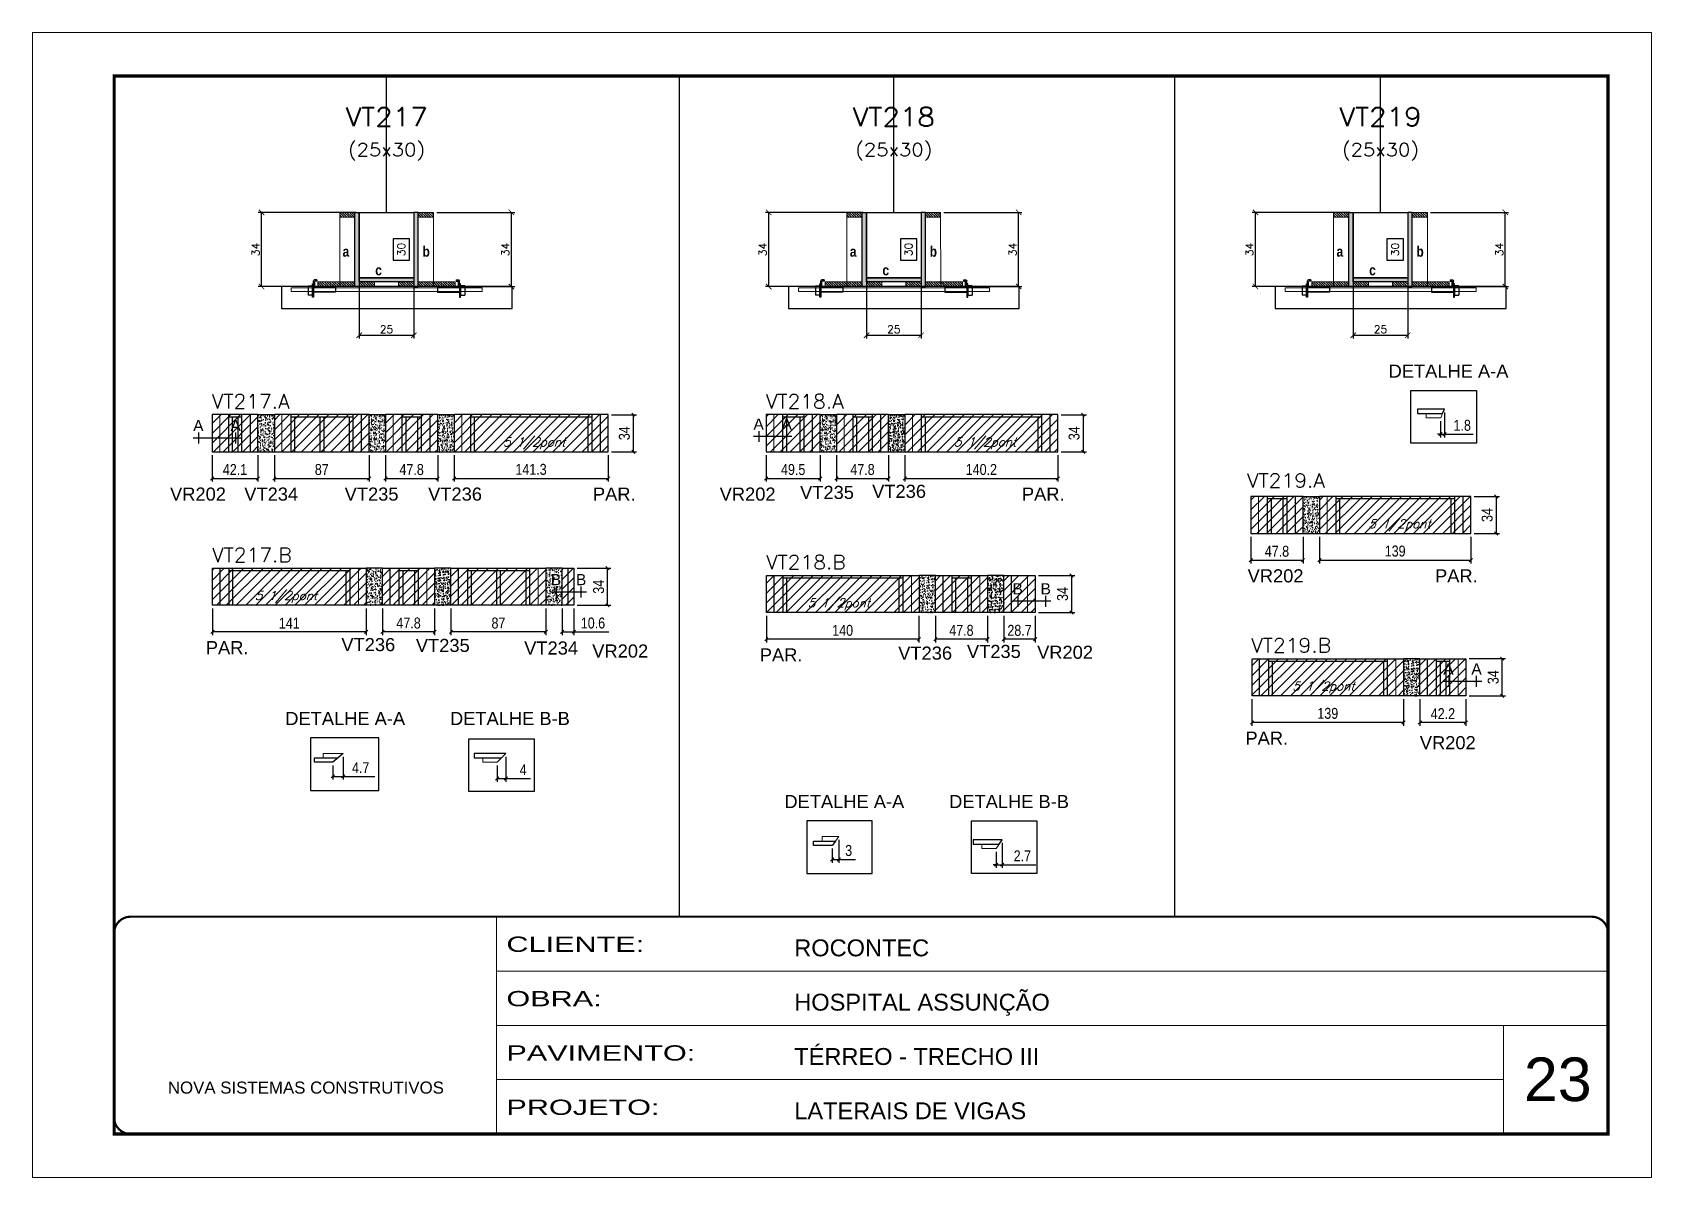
# Model space of a CAD drawing. Extents: x 137137 to 143418, y 10464 to 34486.
# Drawn here: x 140321 to 141806, y 27693 to 28743 of the extents above; entities that cross this region are included whole.
import ezdxf
from ezdxf.enums import TextEntityAlignment as Align

# ---------------------------------------------------------------- set-up
doc = ezdxf.new("R2010")
doc.units = 0
for name, pattern in [('CONTINUO', [0]), ('DASHED', [0.75, 0.5, -0.25]), ('HIDDEN', [0.375, 0.25, -0.125])]:
    doc.linetypes.add(name, pattern=pattern)
for name, color, linetype in [('5', 5, 'Continuous'), ('barrote', 251, 'Continuous'), ('COTA', 241, 'Continuous'), ('Cota Seção (2x)', 4, 'Continuous'), ('detalhes', 4, 'Continuous'), ('Painéis', 200, 'Continuous'), ('presilha', 1, 'Continuous'), ('SARR_2.2x7', 40, 'Continuous'), ('SARR_3.5x7', 81, 'Continuous'), ('SARR_EDITAR', 141, 'Continuous'), ('texto', 7, 'Continuous'), ('Texto de Titulo', 7, 'Continuous'), ('Texto Qtd Sarr', 242, 'Continuous')]:
    doc.layers.add(name, color=color, linetype=linetype)
for name, color, linetype, lineweight in [('CARIMBO', 255, 'Continuous', 9), ('CONCRETO', 251, 'Continuous', 25), ('Folhas', 255, 'Continuous', 9), ('Hachura', 251, 'Continuous', 9), ('Madeira', 126, 'Continuous', 18), ('Sarr 2.2x7', 40, 'Continuous', 9), ('SARRAFO DE PRESSAO', 251, 'DASHED', 9), ('SCO-___-LAJ', 2, 'Continuous', 0), ('Texto Seção', 7, 'Continuous', 15)]:
    doc.layers.add(name, color=color, linetype=linetype, lineweight=lineweight)
doc.styles.add('ARIAL', font='arial.ttf')
doc.styles.add('COTA TECNICA', font='techl___.ttf', dxfattribs={"height": 10})
doc.styles.add('REGUA-120', font='ROMANS.shx', dxfattribs={"height": 15})
doc.styles.add('Romans', font='romans.shx')
doc.styles.get("Standard").update_dxf_attribs({"font": 'arial.ttf'})
doc.styles.add('TECNICA', font='techb___.ttf', dxfattribs={"height": 10})
doc.styles.add('Tecnologia', font='')
doc.styles.get('Tecnologia').set_extended_font_data('Forgotten Futurist')
doc.dimstyles.new('Cota Seção (2x)', dxfattribs={"dimtxt": 7, "dimasz": 5, "dimexe": 3, "dimexo": 3, "dimgap": 2, "dimtad": 3, "dimdec": 1, "dimlfac": 0.5, "dimzin": 12, "dimdsep": 46, "dimtxsty": 'Romans', "dimblk": 'ARCHTICK', "dimcen": 0, "dimclrd": 4, "dimclre": 4, "dimclrt": 1, "dimadec": 1, "dimazin": 3, "dimtfac": 1, "dimtdec": 1, "dimtmove": 0, "dimatfit": 3, "dimldrblk": 'OBLIQUE', "dimfxl": 1, "dimtolj": 1, "dimtzin": 12, "dimarcsym": 0})
doc.dimstyles.new('Cota Seção interna', dxfattribs={"dimtxt": 7, "dimasz": 6, "dimexe": 0.18, "dimexo": 2, "dimgap": -4, "dimtad": 3, "dimdec": 1, "dimlfac": 0.5, "dimzin": 12, "dimdsep": 46, "dimtxsty": 'Romans', "dimblk": 'ARCHTICK', "dimcen": 0.09, "dimse1": 1, "dimse2": 1, "dimsd1": 1, "dimsd2": 1, "dimclrd": 180, "dimclre": 5, "dimclrt": 1, "dimadec": 0, "dimazin": 3, "dimtfac": 1, "dimtdec": 1, "dimtofl": 0, "dimtmove": 0, "dimatfit": 3, "dimldrblk": 'ARCHTICK', "dimfxl": 1, "dimtolj": 1, "dimtzin": 0, "dimarcsym": 0})
doc.dimstyles.new('PAINEL', dxfattribs={"dimtxt": 10, "dimasz": 3, "dimexe": 3, "dimexo": 3, "dimgap": 3, "dimtad": 1, "dimdec": 1, "dimzin": 12, "dimdsep": 46, "dimtxsty": 'COTA TECNICA', "dimblk1": 'OBLIQUE', "dimblk2": 'OBLIQUE', "dimsah": 1, "dimcen": 0.9, "dimclrd": 4, "dimclre": 4, "dimclrt": 240, "dimadec": 1, "dimazin": 3, "dimtfac": 1, "dimtdec": 1, "dimtmove": 0, "dimatfit": 3, "dimfxl": 1, "dimtolj": 1, "dimtzin": 12, "dimarcsym": 0})
pattern_1 = [(50, (-869.965, 11.8333), (5.46554007, -0.47817257), [0.5715, -6.2865]), (355, (-869.965, 11.833), (-1.05730264, 5.73170536), [0.4572, -5.02921753]), (100.4514447, (-869.5097, 11.7934), (4.40823741, 5.25353256), [0.48570026, -5.34270734]), (46.1842, (-869.965, 13.357), (8.13237123, -1.26126984), [0.85725, -9.42975]), (96.6355576, (-869.2875, 13.252), (7.122124, 7.42278374), [0.7285507, -8.01406824]), (351.184151, (-869.965, 13.357), (7.122124, 7.42278374), [0.685799, -7.54379196]), (21, (-869.203, 12.9763), (4.54843174, -3.06795595), [0.5715, -6.2865]), (326, (-869.203, 12.976), (1.85406085, 5.52563898), [0.4572, -5.0292]), (71.451445, (-868.824, 12.7206), (6.40249258, 2.45768307), [0.48570026, -5.34269813]), (37.5, (-869.9652, 11.8333), (0.092658098, 2.536651166), [0, -4.96824, 0, -5.1054, 0, -5.04825]), (7.5, (-869.9652, 11.8333), (2.004589875, 3.005417245), [0, -2.91084, 0, -4.85394, 0, -1.92405]), (327.5, (-871.6644, 11.8333), (4.067717855, -0.17186232), [0, -1.905, 0, -5.9436, 0, -7.8867]), (317.5, (-872.4264, 11.8333), (4.44387544, 0.76279473), [0, -2.4765, 0, -3.94716, 0, -5.6007])]
pattern_2 = [(50, (-904.588, -128.9533), (5.46554007, -0.47817257), [0.5715, -6.2865]), (355, (-904.588, -128.9533), (-1.05730264, 5.73170536), [0.4572, -5.02921753]), (100.4514447, (-904.1324, -128.993), (4.40823741, 5.25353256), [0.48570026, -5.34270734]), (46.1842, (-904.588, -127.429), (8.13237123, -1.26126984), [0.85725, -9.42975]), (96.6355576, (-903.91, -127.5344), (7.122124, 7.42278374), [0.7285507, -8.01406824]), (351.184151, (-904.588, -127.429), (7.122124, 7.42278374), [0.685799, -7.54379196]), (21, (-903.826, -127.8103), (4.54843174, -3.06795595), [0.5715, -6.2865]), (326, (-903.826, -127.8103), (1.85406085, 5.52563898), [0.4572, -5.0292]), (71.451445, (-903.447, -128.066), (6.40249258, 2.45768307), [0.48570026, -5.34269813]), (37.5, (-904.5878, -128.9533), (0.092658098, 2.536651166), [0, -4.96824, 0, -5.1054, 0, -5.04825]), (7.5, (-904.5878, -128.9533), (2.004589875, 3.005417245), [0, -2.91084, 0, -4.85394, 0, -1.92405]), (327.5, (-906.287, -128.9533), (4.067717855, -0.17186232), [0, -1.905, 0, -5.9436, 0, -7.8867]), (317.5, (-907.049, -128.9533), (4.44387544, 0.76279473), [0, -2.4765, 0, -3.94716, 0, -5.6007])]
pattern_3 = [(50, (-456.4217, 11.8333), (5.46554007, -0.47817257), [0.5715, -6.2865]), (355, (-456.422, 11.833), (-1.05730264, 5.73170536), [0.4572, -5.02921753]), (100.4514447, (-455.9663, 11.7934), (4.40823741, 5.25353256), [0.48570026, -5.34270734]), (46.1842, (-456.422, 13.357), (8.13237123, -1.26126984), [0.85725, -9.42975]), (96.6355576, (-455.744, 13.252), (7.122124, 7.42278374), [0.7285507, -8.01406824]), (351.184151, (-456.422, 13.357), (7.122124, 7.42278374), [0.685799, -7.54379196]), (21, (-455.6597, 12.9763), (4.54843174, -3.06795595), [0.5715, -6.2865]), (326, (-455.66, 12.976), (1.85406085, 5.52563898), [0.4572, -5.0292]), (71.451445, (-455.2807, 12.7206), (6.40249258, 2.45768307), [0.48570026, -5.34269813]), (37.5, (-456.4217, 11.8333), (0.092658098, 2.536651166), [0, -4.96824, 0, -5.1054, 0, -5.04825]), (7.5, (-456.4217, 11.8333), (2.004589875, 3.005417245), [0, -2.91084, 0, -4.85394, 0, -1.92405]), (327.5, (-458.121, 11.8333), (4.067717855, -0.17186232), [0, -1.905, 0, -5.9436, 0, -7.8867]), (317.5, (-458.883, 11.8333), (4.44387544, 0.76279473), [0, -2.4765, 0, -3.94716, 0, -5.6007])]
pattern_4 = [(50, (-456.4217, -135.614), (5.46554007, -0.47817257), [0.5715, -6.2865]), (355, (-456.422, -135.614), (-1.05730264, 5.73170536), [0.4572, -5.02921753]), (100.4514447, (-455.9663, -135.654), (4.40823741, 5.25353256), [0.48570026, -5.34270734]), (46.1842, (-456.422, -134.09), (8.13237123, -1.26126984), [0.85725, -9.42975]), (96.6355576, (-455.744, -134.195), (7.122124, 7.42278374), [0.7285507, -8.01406824]), (351.184151, (-456.422, -134.09), (7.122124, 7.42278374), [0.685799, -7.54379196]), (21, (-455.6597, -134.471), (4.54843174, -3.06795595), [0.5715, -6.2865]), (326, (-455.66, -134.471), (1.85406085, 5.52563898), [0.4572, -5.0292]), (71.451445, (-455.2807, -134.727), (6.40249258, 2.45768307), [0.48570026, -5.34269813]), (37.5, (-456.4217, -135.6141), (0.092658098, 2.536651166), [0, -4.96824, 0, -5.1054, 0, -5.04825]), (7.5, (-456.4217, -135.614), (2.004589875, 3.005417245), [0, -2.91084, 0, -4.85394, 0, -1.92405]), (327.5, (-458.121, -135.6141), (4.067717855, -0.17186232), [0, -1.905, 0, -5.9436, 0, -7.8867]), (317.5, (-458.883, -135.614), (4.44387544, 0.76279473), [0, -2.4765, 0, -3.94716, 0, -5.6007])]
pattern_5 = [(315, (164500.7585, 20280.2569), (1.12253202, 1.12253202), [])]
pattern_6 = [(315, (164488.7585, 20280.2569), (1.12253202, 1.12253202), [])]
pattern_7 = [(315, (164054.3975, 20280.2569), (1.12253202, 1.12253202), [])]
pattern_8 = [(315, (164042.3975, 20280.2569), (1.12253202, 1.12253202), [])]
pattern_9 = [(315, (163589.2267, 20280.2569), (1.12253202, 1.12253202), [])]
pattern_10 = [(315, (163577.2267, 20280.2569), (1.12253202, 1.12253202), [])]
pattern_11 = [(45, (-1598.5, 0), (-4.49012806, 4.49012806), [])]
pattern_12 = [(45, (3170, 1148.575), (-4.49012806, 4.49012806), [])]
pattern_13 = [(45, (3167, 1148.575), (-4.49012806, 4.49012806), [])]

msp = doc.modelspace()

# ---------------------------------------------------------------- texts
at = {"layer": '5', "color": 7, "linetype": 'Continuous'}
for s, p in [('DETALHE A-A', (141564.58, 28426.35)), ('DETALHE A-A', (140552.71, 28107.84)), ('DETALHE B-B', (140703.79, 28107.84)), ('DETALHE A-A', (141010.47, 28031.69)), ('DETALHE B-B', (141161.55, 28031.69))]:
    msp.add_text(s, height=12, rotation=359.99996, dxfattribs=at).set_placement(p)
at = {"layer": '5', "linetype": 'Continuous'}
for s, rotation, p in [('VR202', 0.00004, (140447.06, 28313.6)), ('VT234', 0.00004, (140515.11, 28313.6)), ('VT235', 0.00004, (140607.17, 28313.6)), ('VT236', 0.00004, (140683.73, 28313.6)), ('PAR.', 0.00004, (140834.88, 28313.6)), ('VR202', 0.00004, (140951.13, 28313.6)), ('VT235', 0.00004, (141024.86, 28315.13)), ('VT236', 0.00004, (141090.95, 28316.14)), ('PAR.', 0.00004, (141228.3, 28313.6)), ('VR202', 0.00004, (141435.3, 28238.64)), ('PAR.', 0.00004, (141607.18, 28238.64)), ('VT236', 0.00004, (140604.17, 28175.6)), ('VT235', 0.00004, (140672.49, 28174.84)), ('PAR.', 359.99996, (140479.86, 28172.82)), ('VT234', 0.00004, (140771.84, 28172.48)), ('VR202', 0.00004, (140834.26, 28169.72)), ('PAR.', 359.99996, (140987.9, 28166.16)), ('VT236', 0.00004, (141114.85, 28167.78)), ('VT235', 0.00004, (141177.9, 28169.31)), ('VR202', 0.00004, (141242.24, 28168.58)), ('PAR.', 359.99996, (141433.28, 28089.85)), ('VR202', 0.00004, (141593.23, 28085.66))]:
    msp.add_text(s, height=12, rotation=rotation, dxfattribs=at).set_placement(p)
at = {"layer": 'CARIMBO', "style": 'ARIAL'}
msp.add_text('23', height=40, dxfattribs=at).set_placement((141688.65, 27763.04))
at = {"layer": 'detalhes', "style": 'TECNICA'}
for s, p in [('a', (140605.3, 28537.24)), ('b', (140678.54, 28537.23)), ('a', (141070.47, 28537.24)), ('b', (141143.71, 28537.23)), ('a', (141516.83, 28537.24)), ('b', (141590.07, 28537.23)), ('c', (140635.21, 28520.14)), ('c', (141100.38, 28520.14)), ('c', (141546.74, 28520.14))]:
    msp.add_text(s, height=9.6, dxfattribs=at).set_placement(p)
at = {"layer": 'detalhes', "color": 0, "linetype": 'Continuous', "style": 'ARIAL'}
for s, p in [('A', (140472.99, 28382.4)), ('A', (140507.22, 28382.4)), ('A', (140986.83, 28383.76)), ('A', (141012.54, 28383.76)), ('B', (140801.07, 28241.19)), ('B', (140824.04, 28241.19)), ('B', (141224.41, 28232.73)), ('B', (141250.13, 28232.73)), ('A', (141619.49, 28159.25)), ('A', (141645.21, 28159.25))]:
    msp.add_text(s, height=10.22, dxfattribs=at).set_placement(p, align=Align.MIDDLE_CENTER)
at = {"layer": 'texto', "color": 2, "char_height": 8, "attachment_point": 5, "style": 'Romans'}
for insert in [(140780.98, 28366.01), (141194.52, 28366.01), (141574.59, 28291.04), (140553.41, 28225.22), (141060.45, 28218.56), (141504.82, 28142.25)]:
    msp.add_mtext('{\\Q19;\\C256;5 1/2pont}', dxfattribs=dict(at, insert=insert))
at = {"layer": 'Texto Seção', "style": 'REGUA-120', "width": 1.05}
for s, p in [('VT217.A', (140485.3, 28398.07)), ('VT218.A', (140993.44, 28398.07)), ('VT219.A', (141434.71, 28325.53)), ('VT217.B', (140485.6, 28257.28)), ('VT218.B', (140993.64, 28250.62)), ('VT219.B', (141438.6, 28174.47))]:
    msp.add_text(s, height=13, dxfattribs=at).set_placement(p)

# ---------------------------------------------------------------- blocks, each defined once
blk = doc.blocks.new('9999999999')
at = {"color": 30, "linetype": 'CONTINUO'}
for p, q in [((98564.6, 34230.2), (98564.6, 34429.4)), ((98564.6, 34379.6), (99584, 34379.6)), ((98564.6, 34329.8), (99488, 34329.8)), ((99584, 34329.8), (99488, 34329.8)), ((99488, 34329.8), (99488, 34230.2)), ((98564.6, 34280), (99488, 34280))]:
    blk.add_line(p, q, dxfattribs=at)
at = {"color": 30, "linetype": 'CONTINUO', "const_width": 2}
blk.add_lwpolyline([(99584, 34230.2), (99584, 34414.4, 0.414214), (99569, 34429.4), (98229, 34429.4, 0.414214), (98214, 34414.4), (98214, 34245.2, 0.414214), (98229, 34230.2), (99584, 34230.2)], format="xyb", dxfattribs=at)
at = {"layer": 'Folhas'}
blk.add_lwpolyline([(98139, 34190.2), (99624, 34190.2), (99624, 35240.2), (98139, 35240.2)], close=True, dxfattribs=at)
at = {"layer": 'Folhas', "color": 30, "const_width": 3}
blk.add_lwpolyline([(98214, 34230.2), (99584, 34230.2), (99584, 35200.2), (98214, 35200.2)], close=True, dxfattribs=at)
at = {"color": 7, "linetype": 'Continuous', "ltscale": 5, "style": 'ARIAL'}
for s, height, p in [('ROCONTEC', 15.48, (98837.7, 34393.1)), ('HOSPITAL ASSUNÇÃO', 15.483, (98837.7, 34343.3)), ('TÉRREO - TRECHO III', 15.483, (98837.7, 34293.5)), ('NOVA SISTEMAS CONSTRUTIVOS', 11.059, (98263.2, 34267.2)), ('LATERAIS DE VIGAS', 15.483, (98837.7, 34243.7))]:
    blk.add_text(s, height=height, dxfattribs=at).set_placement(p)
at = {"layer": 'Folhas', "color": 7, "style": 'Tecnologia', "width": 1.5}
for s, p in [('CLIENTE:', (98573.7, 34397.2)), ('OBRA:', (98573.7, 34347.3)), ('PAVIMENTO:', (98573.7, 34297.5)), ('PROJETO:', (98573.7, 34247.7))]:
    blk.add_text(s, height=14, dxfattribs=at).set_placement(p)
blk = doc.blocks.new('_Oblique')
at = {"color": 0, "linetype": 'ByBlock', "lineweight": -2}
blk.add_line((-0.5, -0.5), (0.5, 0.5), dxfattribs=at)
blk = doc.blocks.new('*D5961')
at = {"layer": 'COTA', "color": 4, "linetype": 'ByBlock', "lineweight": -2, "transparency": 16777216}
for p, q in [((141615.9, 28394.4), (141615.9, 28371.5)), ((141612.3, 28386.4), (141612.3, 28371.5)), ((141612.3, 28374.5), (141609.3, 28374.5)), ((141612.3, 28374.5), (141615.9, 28374.5)), ((141615.9, 28374.5), (141642.2, 28374.5))]:
    blk.add_line(p, q, dxfattribs=at)
at = {"layer": 'Defpoints', "color": 0, "linetype": 'ByBlock', "transparency": 16777216}
for p in [(141615.9, 28397.4), (141612.3, 28389.4), (141612.3, 28374.5)]:
    blk.add_point(p, dxfattribs=at)
at = {"layer": 'COTA', "color": 4, "linetype": 'ByBlock', "lineweight": -2, "transparency": 16777216, "xscale": 3, "yscale": 3, "zscale": 3}
blk.add_blockref('_Oblique', (141612.3, 28374.5), dxfattribs=at)
at = {"layer": 'COTA', "color": 4, "linetype": 'ByBlock', "lineweight": -2, "transparency": 16777216, "xscale": 3, "yscale": 3, "zscale": 3, "rotation": 180}
blk.add_blockref('_Oblique', (141615.9, 28374.5), dxfattribs=at)
at = {"layer": 'COTA', "color": 240, "linetype": 'ByBlock', "transparency": 16777216, "insert": (141632.1, 28382.6), "char_height": 10, "attachment_point": 5, "style": 'COTA TECNICA'}
blk.add_mtext('\\A1;1.8', dxfattribs=at)
blk = doc.blocks.new('_ArchTick')
at = {"color": 0, "linetype": 'ByBlock', "const_width": 0.15}
blk.add_lwpolyline([(-0.5, -0.5), (0.5, 0.5)], dxfattribs=at)
blk = doc.blocks.new('*D5962')
at = {"layer": 'COTA', "color": 4, "lineweight": -2, "transparency": 16777216}
for p, q in [((141529.1, 28577.9), (141439.5, 28577.9)), ((141442.5, 28509.9), (141442.5, 28577.9)), ((141491.1, 28509.9), (141439.5, 28509.9))]:
    blk.add_line(p, q, dxfattribs=at)
at = {"layer": 'Defpoints', "color": 0, "transparency": 16777216}
for p in [(141442.5, 28577.9), (141532.1, 28577.9), (141494.1, 28509.9)]:
    blk.add_point(p, dxfattribs=at)
at = {"layer": 'COTA', "color": 4, "lineweight": -2, "transparency": 16777216, "xscale": 5, "yscale": 5, "zscale": 5}
for p, rotation in [((141442.5, 28577.9), 90), ((141442.5, 28509.9), 270)]:
    blk.add_blockref('_ArchTick', p, dxfattribs=dict(at, rotation=rotation))
at = {"layer": 'COTA', "color": 1, "transparency": 16777216, "insert": (141437, 28543.9), "char_height": 7, "attachment_point": 5, "rotation": 90, "style": 'Romans'}
blk.add_mtext('\\A1;34', dxfattribs=at)
blk = doc.blocks.new('*D5963')
at = {"layer": 'COTA', "color": 4, "lineweight": -2, "transparency": 16777216}
for p, q in [((141603.1, 28577.9), (141674.6, 28577.9)), ((141671.6, 28509.9), (141671.6, 28577.9)), ((141623.1, 28509.9), (141674.6, 28509.9))]:
    blk.add_line(p, q, dxfattribs=at)
at = {"layer": 'Defpoints', "color": 0, "transparency": 16777216}
for p in [(141600.1, 28577.9), (141671.6, 28577.9), (141620.1, 28509.9)]:
    blk.add_point(p, dxfattribs=at)
at = {"layer": 'COTA', "color": 4, "lineweight": -2, "transparency": 16777216, "xscale": 5, "yscale": 5, "zscale": 5}
for p, rotation in [((141671.6, 28577.9), 90), ((141671.6, 28509.9), 270)]:
    blk.add_blockref('_ArchTick', p, dxfattribs=dict(at, rotation=rotation))
at = {"layer": 'COTA', "color": 1, "transparency": 16777216, "insert": (141666.1, 28543.9), "char_height": 7, "attachment_point": 5, "rotation": 90, "style": 'Romans'}
blk.add_mtext('\\A1;34', dxfattribs=at)
blk = doc.blocks.new('*D5964')
at = {"layer": 'Cota Seção (2x)', "color": 180, "lineweight": -2, "transparency": 16777216}
for p, q in [((141578.1, 28553.6), (141563.1, 28553.6)), ((141563.1, 28553.6), (141563.1, 28534.2)), ((141578.1, 28534.2), (141578.1, 28553.6)), ((141563.1, 28534.2), (141578.1, 28534.2))]:
    blk.add_line(p, q, dxfattribs=at)
at = {"layer": 'Defpoints', "color": 0, "transparency": 16777216}
for p in [(141582.1, 28577.9), (141582.1, 28577.9), (141582.1, 28517.9)]:
    blk.add_point(p, dxfattribs=at)
at = {"layer": 'Cota Seção (2x)', "color": 1, "transparency": 16777216, "insert": (141570.6, 28543.9), "char_height": 7, "attachment_point": 5, "rotation": 90, "style": 'Romans'}
blk.add_mtext('\\A1;30', dxfattribs=at)
blk = doc.blocks.new('titulo1')
at = {"layer": 'Defpoints', "color": 252, "linetype": 'HIDDEN', "ltscale": 2}
blk.add_line((0, 0), (0, 125), dxfattribs=at)
at = {"layer": 'Defpoints', "style": 'Romans', "oblique": 15}
blk.add_attdef('FOLHA', text='', height=10, dxfattribs=at).set_placement((0, 15.6), align=Align.MIDDLE_CENTER)
at = {"layer": 'Texto Qtd Sarr', "color": 3, "style": 'Romans', "oblique": 15}
for tag, height, p in [('TITULO', 17, (0, 71.4)), ('SEÇÃO', 12, (0, 41.5))]:
    blk.add_attdef(tag, text='', height=height, dxfattribs=at).set_placement(p, align=Align.MIDDLE_CENTER)
blk = doc.blocks.new('PRESILHA METÁLICA 1')
at = {"layer": 'presilha'}
for p, q in [((0, 13), (6, 13)), ((0, 13), (0, 0)), ((6, 0), (0, 0)), ((6, 15.5), (7.5, 15.5)), ((6, -2.5), (6, 15.5)), ((6, 13), (6, 0)), ((7.5, 10.6), (7.5, 19.9)), ((7.5, 15.5), (7.5, -2.5)), ((37.5, 4.1), (7.5, 4.1)), ((12, 21), (8.6, 21)), ((9, 11.6), (9, 18.9)), ((12, 19.5), (9.6, 19.5)), ((37.5, 11), (9.6, 11)), ((12, 21), (12, 19.5)), ((37.5, 11), (37.5, 4.1)), ((7.5, -2.5), (6, -2.5))]:
    blk.add_line(p, q, dxfattribs=at)
for centre, radius, start, end in [((8.6, 19.9), 1.14, 90, 180), ((9.6, 18.9), 0.57, 90, 180), ((9.6, 11.6), 0.57, 180, 270)]:
    blk.add_arc(centre, radius, start, end, dxfattribs=at)
blk = doc.blocks.new('*D5965')
at = {"layer": 'COTA', "color": 4, "lineweight": -2, "transparency": 16777216}
for p, q in [((141532.1, 28511.3), (141532.1, 28462.2)), ((141582.1, 28511.3), (141582.1, 28462.2)), ((141532.1, 28465.2), (141582.1, 28465.2))]:
    blk.add_line(p, q, dxfattribs=at)
at = {"layer": 'Defpoints', "color": 0, "transparency": 16777216}
for p in [(141532.1, 28514.3), (141582.1, 28514.3), (141582.1, 28465.2)]:
    blk.add_point(p, dxfattribs=at)
at = {"layer": 'COTA', "color": 4, "lineweight": -2, "transparency": 16777216, "xscale": 5, "yscale": 5, "zscale": 5, "rotation": 180}
blk.add_blockref('_ArchTick', (141532.1, 28465.2), dxfattribs=at)
at = {"layer": 'COTA', "color": 4, "lineweight": -2, "transparency": 16777216, "xscale": 5, "yscale": 5, "zscale": 5}
blk.add_blockref('_ArchTick', (141582.1, 28465.2), dxfattribs=at)
at = {"layer": 'COTA', "color": 1, "transparency": 16777216, "insert": (141557.1, 28470.7), "char_height": 7, "attachment_point": 5, "style": 'Romans'}
blk.add_mtext('\\A1;25', dxfattribs=at)
blk = doc.blocks.new('*D5966')
at = {"layer": 'COTA', "color": 4, "linetype": 'ByBlock', "lineweight": -2, "transparency": 16777216}
for p, q in [((141054.2, 27994.5), (141054.2, 27981.6)), ((141060.3, 28002.5), (141060.3, 27981.6)), ((141054.2, 27984.6), (141060.3, 27984.6)), ((141060.3, 27984.6), (141075.6, 27984.6))]:
    blk.add_line(p, q, dxfattribs=at)
at = {"layer": 'Defpoints', "color": 0, "linetype": 'ByBlock', "transparency": 16777216}
for p in [(141054.2, 27997.5), (141060.3, 28005.5), (141060.3, 27984.6)]:
    blk.add_point(p, dxfattribs=at)
at = {"layer": 'COTA', "color": 4, "linetype": 'ByBlock', "lineweight": -2, "transparency": 16777216, "xscale": 3, "yscale": 3, "zscale": 3, "rotation": 180}
blk.add_blockref('_Oblique', (141054.2, 27984.6), dxfattribs=at)
at = {"layer": 'COTA', "color": 4, "linetype": 'ByBlock', "lineweight": -2, "transparency": 16777216, "xscale": 3, "yscale": 3, "zscale": 3}
blk.add_blockref('_Oblique', (141060.3, 27984.6), dxfattribs=at)
at = {"layer": 'COTA', "color": 240, "linetype": 'ByBlock', "transparency": 16777216, "insert": (141069.4, 27992.8), "char_height": 10, "attachment_point": 5, "style": 'COTA TECNICA'}
blk.add_mtext('\\A1;3', dxfattribs=at)
blk = doc.blocks.new('*D5967')
at = {"layer": 'COTA', "color": 4, "linetype": 'ByBlock', "lineweight": -2, "transparency": 16777216}
for p, q in [((141210.2, 27999.7), (141210.2, 27976.8)), ((141204.8, 27979.8), (141201.8, 27979.8)), ((141204.8, 27991.7), (141204.8, 27976.8)), ((141204.8, 27979.8), (141210.2, 27979.8)), ((141210.2, 27979.8), (141241.2, 27979.8))]:
    blk.add_line(p, q, dxfattribs=at)
at = {"layer": 'Defpoints', "color": 0, "linetype": 'ByBlock', "transparency": 16777216}
for p in [(141204.8, 27994.7), (141210.2, 28002.7), (141204.8, 27979.8)]:
    blk.add_point(p, dxfattribs=at)
at = {"layer": 'COTA', "color": 4, "linetype": 'ByBlock', "lineweight": -2, "transparency": 16777216, "xscale": 3, "yscale": 3, "zscale": 3}
blk.add_blockref('_Oblique', (141204.8, 27979.8), dxfattribs=at)
at = {"layer": 'COTA', "color": 4, "linetype": 'ByBlock', "lineweight": -2, "transparency": 16777216, "xscale": 3, "yscale": 3, "zscale": 3, "rotation": 180}
blk.add_blockref('_Oblique', (141210.2, 27979.8), dxfattribs=at)
at = {"layer": 'COTA', "color": 240, "linetype": 'ByBlock', "transparency": 16777216, "insert": (141228.7, 27987.9), "char_height": 10, "attachment_point": 5, "style": 'COTA TECNICA'}
blk.add_mtext('\\A1;2.7', dxfattribs=at)
blk = doc.blocks.new('*D5968')
at = {"layer": 'COTA', "color": 4, "lineweight": -2, "transparency": 16777216}
for p, q in [((141082.8, 28577.9), (140993.1, 28577.9)), ((140996.1, 28509.9), (140996.1, 28577.9)), ((141044.8, 28509.9), (140993.1, 28509.9))]:
    blk.add_line(p, q, dxfattribs=at)
at = {"layer": 'Defpoints', "color": 0, "transparency": 16777216}
for p in [(140996.1, 28577.9), (141085.8, 28577.9), (141047.8, 28509.9)]:
    blk.add_point(p, dxfattribs=at)
at = {"layer": 'COTA', "color": 4, "lineweight": -2, "transparency": 16777216, "xscale": 5, "yscale": 5, "zscale": 5}
for p, rotation in [((140996.1, 28577.9), 90), ((140996.1, 28509.9), 270)]:
    blk.add_blockref('_ArchTick', p, dxfattribs=dict(at, rotation=rotation))
at = {"layer": 'COTA', "color": 1, "transparency": 16777216, "insert": (140990.6, 28543.9), "char_height": 7, "attachment_point": 5, "rotation": 90, "style": 'Romans'}
blk.add_mtext('\\A1;34', dxfattribs=at)
blk = doc.blocks.new('*D5969')
at = {"layer": 'COTA', "color": 4, "lineweight": -2, "transparency": 16777216}
for p, q in [((141156.8, 28577.9), (141228.3, 28577.9)), ((141225.3, 28509.9), (141225.3, 28577.9)), ((141176.8, 28509.9), (141228.3, 28509.9))]:
    blk.add_line(p, q, dxfattribs=at)
at = {"layer": 'Defpoints', "color": 0, "transparency": 16777216}
for p in [(141153.8, 28577.9), (141225.3, 28577.9), (141173.8, 28509.9)]:
    blk.add_point(p, dxfattribs=at)
at = {"layer": 'COTA', "color": 4, "lineweight": -2, "transparency": 16777216, "xscale": 5, "yscale": 5, "zscale": 5}
for p, rotation in [((141225.3, 28577.9), 90), ((141225.3, 28509.9), 270)]:
    blk.add_blockref('_ArchTick', p, dxfattribs=dict(at, rotation=rotation))
at = {"layer": 'COTA', "color": 1, "transparency": 16777216, "insert": (141219.8, 28543.9), "char_height": 7, "attachment_point": 5, "rotation": 90, "style": 'Romans'}
blk.add_mtext('\\A1;34', dxfattribs=at)
blk = doc.blocks.new('*D5970')
at = {"layer": 'Cota Seção (2x)', "color": 180, "lineweight": -2, "transparency": 16777216}
for p, q in [((141131.8, 28553.6), (141116.8, 28553.6)), ((141116.8, 28553.6), (141116.8, 28534.2)), ((141131.8, 28534.2), (141131.8, 28553.6)), ((141116.8, 28534.2), (141131.8, 28534.2))]:
    blk.add_line(p, q, dxfattribs=at)
at = {"layer": 'Defpoints', "color": 0, "transparency": 16777216}
for p in [(141135.8, 28577.9), (141135.8, 28577.9), (141135.8, 28517.9)]:
    blk.add_point(p, dxfattribs=at)
at = {"layer": 'Cota Seção (2x)', "color": 1, "transparency": 16777216, "insert": (141124.3, 28543.9), "char_height": 7, "attachment_point": 5, "rotation": 90, "style": 'Romans'}
blk.add_mtext('\\A1;30', dxfattribs=at)
blk = doc.blocks.new('*D5971')
at = {"layer": 'COTA', "color": 4, "lineweight": -2, "transparency": 16777216}
for p, q in [((141085.8, 28511.3), (141085.8, 28462.2)), ((141135.8, 28511.3), (141135.8, 28462.2)), ((141085.8, 28465.2), (141135.8, 28465.2))]:
    blk.add_line(p, q, dxfattribs=at)
at = {"layer": 'Defpoints', "color": 0, "transparency": 16777216}
for p in [(141085.8, 28514.3), (141135.8, 28514.3), (141135.8, 28465.2)]:
    blk.add_point(p, dxfattribs=at)
at = {"layer": 'COTA', "color": 4, "lineweight": -2, "transparency": 16777216, "xscale": 5, "yscale": 5, "zscale": 5, "rotation": 180}
blk.add_blockref('_ArchTick', (141085.8, 28465.2), dxfattribs=at)
at = {"layer": 'COTA', "color": 4, "lineweight": -2, "transparency": 16777216, "xscale": 5, "yscale": 5, "zscale": 5}
blk.add_blockref('_ArchTick', (141135.8, 28465.2), dxfattribs=at)
at = {"layer": 'COTA', "color": 1, "transparency": 16777216, "insert": (141110.8, 28470.7), "char_height": 7, "attachment_point": 5, "style": 'Romans'}
blk.add_mtext('\\A1;25', dxfattribs=at)
blk = doc.blocks.new('*D5946')
at = {"layer": 'COTA', "color": 4, "lineweight": -2, "transparency": 16777216}
for p, q in [((140617.6, 28577.9), (140528, 28577.9)), ((140531, 28509.9), (140531, 28577.9)), ((140579.6, 28509.9), (140528, 28509.9))]:
    blk.add_line(p, q, dxfattribs=at)
at = {"layer": 'Defpoints', "color": 0, "transparency": 16777216}
for p in [(140531, 28577.9), (140620.6, 28577.9), (140582.6, 28509.9)]:
    blk.add_point(p, dxfattribs=at)
at = {"layer": 'COTA', "color": 4, "lineweight": -2, "transparency": 16777216, "xscale": 5, "yscale": 5, "zscale": 5}
for p, rotation in [((140531, 28577.9), 90), ((140531, 28509.9), 270)]:
    blk.add_blockref('_ArchTick', p, dxfattribs=dict(at, rotation=rotation))
at = {"layer": 'COTA', "color": 1, "transparency": 16777216, "insert": (140525.5, 28543.9), "char_height": 7, "attachment_point": 5, "rotation": 90, "style": 'Romans'}
blk.add_mtext('\\A1;34', dxfattribs=at)
blk = doc.blocks.new('*D5947')
at = {"layer": 'COTA', "color": 4, "lineweight": -2, "transparency": 16777216}
for p, q in [((140691.6, 28577.9), (140763.1, 28577.9)), ((140760.1, 28509.9), (140760.1, 28577.9)), ((140711.6, 28509.9), (140763.1, 28509.9))]:
    blk.add_line(p, q, dxfattribs=at)
at = {"layer": 'Defpoints', "color": 0, "transparency": 16777216}
for p in [(140688.6, 28577.9), (140760.1, 28577.9), (140708.6, 28509.9)]:
    blk.add_point(p, dxfattribs=at)
at = {"layer": 'COTA', "color": 4, "lineweight": -2, "transparency": 16777216, "xscale": 5, "yscale": 5, "zscale": 5}
for p, rotation in [((140760.1, 28577.9), 90), ((140760.1, 28509.9), 270)]:
    blk.add_blockref('_ArchTick', p, dxfattribs=dict(at, rotation=rotation))
at = {"layer": 'COTA', "color": 1, "transparency": 16777216, "insert": (140754.6, 28543.9), "char_height": 7, "attachment_point": 5, "rotation": 90, "style": 'Romans'}
blk.add_mtext('\\A1;34', dxfattribs=at)
blk = doc.blocks.new('*D5948')
at = {"layer": 'Cota Seção (2x)', "color": 180, "lineweight": -2, "transparency": 16777216}
for p, q in [((140666.6, 28553.6), (140651.6, 28553.6)), ((140651.6, 28553.6), (140651.6, 28534.2)), ((140666.6, 28534.2), (140666.6, 28553.6)), ((140651.6, 28534.2), (140666.6, 28534.2))]:
    blk.add_line(p, q, dxfattribs=at)
at = {"layer": 'Defpoints', "color": 0, "transparency": 16777216}
for p in [(140670.6, 28577.9), (140670.6, 28577.9), (140670.6, 28517.9)]:
    blk.add_point(p, dxfattribs=at)
at = {"layer": 'Cota Seção (2x)', "color": 1, "transparency": 16777216, "insert": (140659.1, 28543.9), "char_height": 7, "attachment_point": 5, "rotation": 90, "style": 'Romans'}
blk.add_mtext('\\A1;30', dxfattribs=at)
blk = doc.blocks.new('*D5949')
at = {"layer": 'COTA', "color": 4, "lineweight": -2, "transparency": 16777216}
for p, q in [((140620.6, 28511.3), (140620.6, 28462.2)), ((140670.6, 28511.3), (140670.6, 28462.2)), ((140620.6, 28465.2), (140670.6, 28465.2))]:
    blk.add_line(p, q, dxfattribs=at)
at = {"layer": 'Defpoints', "color": 0, "transparency": 16777216}
for p in [(140620.6, 28514.3), (140670.6, 28514.3), (140670.6, 28465.2)]:
    blk.add_point(p, dxfattribs=at)
at = {"layer": 'COTA', "color": 4, "lineweight": -2, "transparency": 16777216, "xscale": 5, "yscale": 5, "zscale": 5, "rotation": 180}
blk.add_blockref('_ArchTick', (140620.6, 28465.2), dxfattribs=at)
at = {"layer": 'COTA', "color": 4, "lineweight": -2, "transparency": 16777216, "xscale": 5, "yscale": 5, "zscale": 5}
blk.add_blockref('_ArchTick', (140670.6, 28465.2), dxfattribs=at)
at = {"layer": 'COTA', "color": 1, "transparency": 16777216, "insert": (140645.6, 28470.7), "char_height": 7, "attachment_point": 5, "style": 'Romans'}
blk.add_mtext('\\A1;25', dxfattribs=at)
blk = doc.blocks.new('*D5950')
at = {"layer": 'COTA', "color": 4, "linetype": 'ByBlock', "lineweight": -2, "transparency": 16777216}
for p, q in [((140851.8, 28392.4), (140874.9, 28392.4)), ((140871.9, 28392.4), (140871.9, 28358.4)), ((140851.8, 28358.4), (140874.9, 28358.4))]:
    blk.add_line(p, q, dxfattribs=at)
at = {"layer": 'Defpoints', "color": 0, "linetype": 'ByBlock', "transparency": 16777216}
for p in [(140848.8, 28392.4), (140848.8, 28358.4), (140871.9, 28358.4)]:
    blk.add_point(p, dxfattribs=at)
at = {"layer": 'COTA', "color": 4, "linetype": 'ByBlock', "lineweight": -2, "transparency": 16777216, "xscale": 3, "yscale": 3, "zscale": 3}
for p, rotation in [((140871.9, 28392.4), 90), ((140871.9, 28358.4), 270)]:
    blk.add_blockref('_Oblique', p, dxfattribs=dict(at, rotation=rotation))
at = {"layer": 'COTA', "color": 240, "linetype": 'ByBlock', "transparency": 16777216, "insert": (140863.7, 28375.4), "char_height": 10, "attachment_point": 5, "rotation": 90, "style": 'COTA TECNICA'}
blk.add_mtext('\\A1;34', dxfattribs=at)
blk = doc.blocks.new('*D5951')
at = {"layer": 'COTA', "color": 4, "linetype": 'ByBlock', "lineweight": -2, "transparency": 16777216}
for p, q in [((140707.5, 28355.4), (140707.5, 28331)), ((140848.8, 28355.4), (140848.8, 28331)), ((140707.5, 28334), (140848.8, 28334))]:
    blk.add_line(p, q, dxfattribs=at)
at = {"layer": 'Defpoints', "color": 0, "linetype": 'ByBlock', "transparency": 16777216}
for p in [(140707.5, 28358.4), (140848.8, 28358.4), (140848.8, 28334)]:
    blk.add_point(p, dxfattribs=at)
at = {"layer": 'COTA', "color": 4, "linetype": 'ByBlock', "lineweight": -2, "transparency": 16777216, "xscale": 3, "yscale": 3, "zscale": 3, "rotation": 180}
blk.add_blockref('_Oblique', (140707.5, 28334), dxfattribs=at)
at = {"layer": 'COTA', "color": 4, "linetype": 'ByBlock', "lineweight": -2, "transparency": 16777216, "xscale": 3, "yscale": 3, "zscale": 3}
blk.add_blockref('_Oblique', (140848.8, 28334), dxfattribs=at)
at = {"layer": 'COTA', "color": 240, "linetype": 'ByBlock', "transparency": 16777216, "insert": (140778.1, 28342.2), "char_height": 10, "attachment_point": 5, "style": 'COTA TECNICA'}
blk.add_mtext('\\A1;141.3', dxfattribs=at)
blk = doc.blocks.new('*D5952')
at = {"layer": 'COTA', "color": 4, "linetype": 'ByBlock', "lineweight": -2, "transparency": 16777216}
for p, q in [((140644.7, 28355.4), (140644.7, 28331)), ((140692.5, 28355.4), (140692.5, 28331)), ((140644.7, 28334), (140692.5, 28334))]:
    blk.add_line(p, q, dxfattribs=at)
at = {"layer": 'Defpoints', "color": 0, "linetype": 'ByBlock', "transparency": 16777216}
for p in [(140644.7, 28358.4), (140692.5, 28358.4), (140692.5, 28334)]:
    blk.add_point(p, dxfattribs=at)
at = {"layer": 'COTA', "color": 4, "linetype": 'ByBlock', "lineweight": -2, "transparency": 16777216, "xscale": 3, "yscale": 3, "zscale": 3, "rotation": 180}
blk.add_blockref('_Oblique', (140644.7, 28334), dxfattribs=at)
at = {"layer": 'COTA', "color": 4, "linetype": 'ByBlock', "lineweight": -2, "transparency": 16777216, "xscale": 3, "yscale": 3, "zscale": 3}
blk.add_blockref('_Oblique', (140692.5, 28334), dxfattribs=at)
at = {"layer": 'COTA', "color": 240, "linetype": 'ByBlock', "transparency": 16777216, "insert": (140668.6, 28342.1), "char_height": 10, "attachment_point": 5, "style": 'COTA TECNICA'}
blk.add_mtext('\\A1;47.8', dxfattribs=at)
blk = doc.blocks.new('*D5953')
at = {"layer": 'COTA', "color": 4, "linetype": 'ByBlock', "lineweight": -2, "transparency": 16777216}
for p, q in [((140542.7, 28355.4), (140542.7, 28331)), ((140629.7, 28355.4), (140629.7, 28331)), ((140542.7, 28334), (140629.7, 28334))]:
    blk.add_line(p, q, dxfattribs=at)
at = {"layer": 'Defpoints', "color": 0, "linetype": 'ByBlock', "transparency": 16777216}
for p in [(140542.7, 28358.4), (140629.7, 28358.4), (140629.7, 28334)]:
    blk.add_point(p, dxfattribs=at)
at = {"layer": 'COTA', "color": 4, "linetype": 'ByBlock', "lineweight": -2, "transparency": 16777216, "xscale": 3, "yscale": 3, "zscale": 3, "rotation": 180}
blk.add_blockref('_Oblique', (140542.7, 28334), dxfattribs=at)
at = {"layer": 'COTA', "color": 4, "linetype": 'ByBlock', "lineweight": -2, "transparency": 16777216, "xscale": 3, "yscale": 3, "zscale": 3}
blk.add_blockref('_Oblique', (140629.7, 28334), dxfattribs=at)
at = {"layer": 'COTA', "color": 240, "linetype": 'ByBlock', "transparency": 16777216, "insert": (140586.2, 28342.1), "char_height": 10, "attachment_point": 5, "style": 'COTA TECNICA'}
blk.add_mtext('\\A1;87', dxfattribs=at)
blk = doc.blocks.new('*D5954')
at = {"layer": 'COTA', "color": 4, "linetype": 'ByBlock', "lineweight": -2, "transparency": 16777216}
for p, q in [((140485.6, 28355.4), (140485.6, 28331)), ((140527.7, 28355.4), (140527.7, 28331)), ((140485.6, 28334), (140527.7, 28334))]:
    blk.add_line(p, q, dxfattribs=at)
at = {"layer": 'Defpoints', "color": 0, "linetype": 'ByBlock', "transparency": 16777216}
for p in [(140485.6, 28358.4), (140527.7, 28358.4), (140527.7, 28334)]:
    blk.add_point(p, dxfattribs=at)
at = {"layer": 'COTA', "color": 4, "linetype": 'ByBlock', "lineweight": -2, "transparency": 16777216, "xscale": 3, "yscale": 3, "zscale": 3, "rotation": 180}
blk.add_blockref('_Oblique', (140485.6, 28334), dxfattribs=at)
at = {"layer": 'COTA', "color": 4, "linetype": 'ByBlock', "lineweight": -2, "transparency": 16777216, "xscale": 3, "yscale": 3, "zscale": 3}
blk.add_blockref('_Oblique', (140527.7, 28334), dxfattribs=at)
at = {"layer": 'COTA', "color": 240, "linetype": 'ByBlock', "transparency": 16777216, "insert": (140506.6, 28342.1), "char_height": 10, "attachment_point": 5, "style": 'COTA TECNICA'}
blk.add_mtext('\\A1;42.1', dxfattribs=at)
blk = doc.blocks.new('*D5955')
at = {"layer": 'COTA', "color": 4, "linetype": 'ByBlock', "lineweight": -2, "transparency": 16777216}
for p, q in [((140485.9, 28214.6), (140485.9, 28190.2)), ((140626.9, 28214.6), (140626.9, 28190.2)), ((140626.9, 28193.2), (140485.9, 28193.2))]:
    blk.add_line(p, q, dxfattribs=at)
at = {"layer": 'Defpoints', "color": 0, "linetype": 'ByBlock', "transparency": 16777216}
for p in [(140485.9, 28217.6), (140626.9, 28217.6), (140485.9, 28193.2)]:
    blk.add_point(p, dxfattribs=at)
at = {"layer": 'COTA', "color": 4, "linetype": 'ByBlock', "lineweight": -2, "transparency": 16777216, "xscale": 3, "yscale": 3, "zscale": 3, "rotation": 180}
blk.add_blockref('_Oblique', (140485.9, 28193.2), dxfattribs=at)
at = {"layer": 'COTA', "color": 4, "linetype": 'ByBlock', "lineweight": -2, "transparency": 16777216, "xscale": 3, "yscale": 3, "zscale": 3}
blk.add_blockref('_Oblique', (140626.9, 28193.2), dxfattribs=at)
at = {"layer": 'COTA', "color": 240, "linetype": 'ByBlock', "transparency": 16777216, "insert": (140556.4, 28201.3), "char_height": 10, "attachment_point": 5, "style": 'COTA TECNICA'}
blk.add_mtext('\\A1;141', dxfattribs=at)
blk = doc.blocks.new('*D5956')
at = {"layer": 'COTA', "color": 4, "linetype": 'ByBlock', "lineweight": -2, "transparency": 16777216}
for p, q in [((140641.9, 28214.6), (140641.9, 28190.2)), ((140689.7, 28214.6), (140689.7, 28190.2)), ((140689.7, 28193.2), (140641.9, 28193.2))]:
    blk.add_line(p, q, dxfattribs=at)
at = {"layer": 'Defpoints', "color": 0, "linetype": 'ByBlock', "transparency": 16777216}
for p in [(140641.9, 28217.6), (140689.7, 28217.6), (140641.9, 28193.2)]:
    blk.add_point(p, dxfattribs=at)
at = {"layer": 'COTA', "color": 4, "linetype": 'ByBlock', "lineweight": -2, "transparency": 16777216, "xscale": 3, "yscale": 3, "zscale": 3, "rotation": 180}
blk.add_blockref('_Oblique', (140641.9, 28193.2), dxfattribs=at)
at = {"layer": 'COTA', "color": 4, "linetype": 'ByBlock', "lineweight": -2, "transparency": 16777216, "xscale": 3, "yscale": 3, "zscale": 3}
blk.add_blockref('_Oblique', (140689.7, 28193.2), dxfattribs=at)
at = {"layer": 'COTA', "color": 240, "linetype": 'ByBlock', "transparency": 16777216, "insert": (140665.8, 28201.3), "char_height": 10, "attachment_point": 5, "style": 'COTA TECNICA'}
blk.add_mtext('\\A1;47.8', dxfattribs=at)
blk = doc.blocks.new('*D5957')
at = {"layer": 'COTA', "color": 4, "linetype": 'ByBlock', "lineweight": -2, "transparency": 16777216}
for p, q in [((140704.7, 28214.6), (140704.7, 28190.2)), ((140791.7, 28214.6), (140791.7, 28190.2)), ((140791.7, 28193.2), (140704.7, 28193.2))]:
    blk.add_line(p, q, dxfattribs=at)
at = {"layer": 'Defpoints', "color": 0, "linetype": 'ByBlock', "transparency": 16777216}
for p in [(140704.7, 28217.6), (140791.7, 28217.6), (140704.7, 28193.2)]:
    blk.add_point(p, dxfattribs=at)
at = {"layer": 'COTA', "color": 4, "linetype": 'ByBlock', "lineweight": -2, "transparency": 16777216, "xscale": 3, "yscale": 3, "zscale": 3, "rotation": 180}
blk.add_blockref('_Oblique', (140704.7, 28193.2), dxfattribs=at)
at = {"layer": 'COTA', "color": 4, "linetype": 'ByBlock', "lineweight": -2, "transparency": 16777216, "xscale": 3, "yscale": 3, "zscale": 3}
blk.add_blockref('_Oblique', (140791.7, 28193.2), dxfattribs=at)
at = {"layer": 'COTA', "color": 240, "linetype": 'ByBlock', "transparency": 16777216, "insert": (140748.2, 28201.3), "char_height": 10, "attachment_point": 5, "style": 'COTA TECNICA'}
blk.add_mtext('\\A1;87', dxfattribs=at)
blk = doc.blocks.new('*D5958')
at = {"layer": 'COTA', "color": 4, "linetype": 'ByBlock', "lineweight": -2, "transparency": 16777216}
for p, q in [((140806.7, 28214.6), (140806.7, 28190.2)), ((140817.3, 28214.6), (140817.3, 28190.2)), ((140806.7, 28193.2), (140817.3, 28193.2)), ((140817.3, 28193.2), (140849.4, 28193.2))]:
    blk.add_line(p, q, dxfattribs=at)
at = {"layer": 'Defpoints', "color": 0, "linetype": 'ByBlock', "transparency": 16777216}
for p in [(140806.7, 28217.6), (140817.3, 28217.6), (140806.7, 28193.2)]:
    blk.add_point(p, dxfattribs=at)
at = {"layer": 'COTA', "color": 4, "linetype": 'ByBlock', "lineweight": -2, "transparency": 16777216, "xscale": 3, "yscale": 3, "zscale": 3, "rotation": 180}
blk.add_blockref('_Oblique', (140806.7, 28193.2), dxfattribs=at)
at = {"layer": 'COTA', "color": 4, "linetype": 'ByBlock', "lineweight": -2, "transparency": 16777216, "xscale": 3, "yscale": 3, "zscale": 3}
blk.add_blockref('_Oblique', (140817.3, 28193.2), dxfattribs=at)
at = {"layer": 'COTA', "color": 240, "linetype": 'ByBlock', "transparency": 16777216, "insert": (140834.9, 28201.3), "char_height": 10, "attachment_point": 5, "style": 'COTA TECNICA'}
blk.add_mtext('\\A1;10.6', dxfattribs=at)
blk = doc.blocks.new('*D6147')
at = {"layer": 'COTA', "color": 4, "lineweight": -2, "transparency": 16777216}
for p, q in [((140820.3, 28251.6), (140851.3, 28251.6)), ((140848.3, 28217.6), (140848.3, 28251.6)), ((140820.3, 28217.6), (140851.3, 28217.6))]:
    blk.add_line(p, q, dxfattribs=at)
at = {"layer": 'Defpoints', "color": 0, "transparency": 16777216}
for p in [(140817.3, 28251.6), (140848.3, 28251.6), (140817.3, 28217.6)]:
    blk.add_point(p, dxfattribs=at)
at = {"layer": 'COTA', "color": 4, "lineweight": -2, "transparency": 16777216, "xscale": 3, "yscale": 3, "zscale": 3}
for p, rotation in [((140848.3, 28251.6), 90), ((140848.3, 28217.6), 270)]:
    blk.add_blockref('_Oblique', p, dxfattribs=dict(at, rotation=rotation))
at = {"layer": 'COTA', "color": 240, "transparency": 16777216, "insert": (140840.1, 28234.6), "char_height": 10, "attachment_point": 5, "rotation": 90, "style": 'COTA TECNICA'}
blk.add_mtext('\\A1;34', dxfattribs=at)
blk = doc.blocks.new('*D5959')
at = {"layer": 'COTA', "color": 4, "linetype": 'ByBlock', "lineweight": -2, "transparency": 16777216}
for p, q in [((140596.4, 28070.7), (140596.4, 28057.8)), ((140605.9, 28078.7), (140605.9, 28057.8)), ((140596.4, 28060.8), (140605.9, 28060.8)), ((140605.9, 28060.8), (140634.8, 28060.8))]:
    blk.add_line(p, q, dxfattribs=at)
at = {"layer": 'Defpoints', "color": 0, "linetype": 'ByBlock', "transparency": 16777216}
for p in [(140605.9, 28081.7), (140596.4, 28073.7), (140605.9, 28060.8)]:
    blk.add_point(p, dxfattribs=at)
at = {"layer": 'COTA', "color": 4, "linetype": 'ByBlock', "lineweight": -2, "transparency": 16777216, "xscale": 3, "yscale": 3, "zscale": 3, "rotation": 180}
blk.add_blockref('_Oblique', (140596.4, 28060.8), dxfattribs=at)
at = {"layer": 'COTA', "color": 4, "linetype": 'ByBlock', "lineweight": -2, "transparency": 16777216, "xscale": 3, "yscale": 3, "zscale": 3}
blk.add_blockref('_Oblique', (140605.9, 28060.8), dxfattribs=at)
at = {"layer": 'COTA', "color": 240, "linetype": 'ByBlock', "transparency": 16777216, "insert": (140621.9, 28068.8), "char_height": 10, "attachment_point": 5, "style": 'COTA TECNICA'}
blk.add_mtext('\\A1;4.7', dxfattribs=at)
blk = doc.blocks.new('*D5924')
at = {"layer": 'COTA', "color": 4, "linetype": 'ByBlock', "lineweight": -2, "transparency": 16777216}
for p, q in [((140747.1, 28070.7), (140747.1, 28055.8)), ((140755.1, 28078.7), (140755.1, 28055.8)), ((140747.1, 28058.8), (140755.1, 28058.8)), ((140755.1, 28058.8), (140777.6, 28058.8))]:
    blk.add_line(p, q, dxfattribs=at)
at = {"layer": 'Defpoints', "color": 0, "linetype": 'ByBlock', "transparency": 16777216}
for p in [(140755.1, 28081.7), (140747.1, 28073.7), (140747.1, 28058.8)]:
    blk.add_point(p, dxfattribs=at)
at = {"layer": 'COTA', "color": 4, "linetype": 'ByBlock', "lineweight": -2, "transparency": 16777216, "xscale": 3, "yscale": 3, "zscale": 3, "rotation": 180}
blk.add_blockref('_Oblique', (140747.1, 28058.8), dxfattribs=at)
at = {"layer": 'COTA', "color": 4, "linetype": 'ByBlock', "lineweight": -2, "transparency": 16777216, "xscale": 3, "yscale": 3, "zscale": 3}
blk.add_blockref('_Oblique', (140755.1, 28058.8), dxfattribs=at)
at = {"layer": 'COTA', "color": 240, "linetype": 'ByBlock', "transparency": 16777216, "insert": (140770.9, 28066.9), "char_height": 10, "attachment_point": 5, "style": 'COTA TECNICA'}
blk.add_mtext('\\A1;4', dxfattribs=at)
blk = doc.blocks.new('*D5925')
at = {"layer": 'COTA', "color": 4, "linetype": 'ByBlock', "lineweight": -2, "transparency": 16777216}
for p, q in [((141264.2, 28392.4), (141287.4, 28392.4)), ((141284.4, 28392.4), (141284.4, 28358.4)), ((141264.2, 28358.4), (141287.4, 28358.4))]:
    blk.add_line(p, q, dxfattribs=at)
at = {"layer": 'Defpoints', "color": 0, "linetype": 'ByBlock', "transparency": 16777216}
for p in [(141261.2, 28392.4), (141261.2, 28358.4), (141284.4, 28358.4)]:
    blk.add_point(p, dxfattribs=at)
at = {"layer": 'COTA', "color": 4, "linetype": 'ByBlock', "lineweight": -2, "transparency": 16777216, "xscale": 3, "yscale": 3, "zscale": 3}
for p, rotation in [((141284.4, 28392.4), 90), ((141284.4, 28358.4), 270)]:
    blk.add_blockref('_Oblique', p, dxfattribs=dict(at, rotation=rotation))
at = {"layer": 'COTA', "color": 240, "linetype": 'ByBlock', "transparency": 16777216, "insert": (141276.2, 28375.4), "char_height": 10, "attachment_point": 5, "rotation": 90, "style": 'COTA TECNICA'}
blk.add_mtext('\\A1;34', dxfattribs=at)
blk = doc.blocks.new('*D5926')
at = {"layer": 'COTA', "color": 4, "linetype": 'ByBlock', "lineweight": -2, "transparency": 16777216}
for p, q in [((141121, 28355.4), (141121, 28331)), ((141261.2, 28355.4), (141261.2, 28331)), ((141121, 28334), (141261.2, 28334))]:
    blk.add_line(p, q, dxfattribs=at)
at = {"layer": 'Defpoints', "color": 0, "linetype": 'ByBlock', "transparency": 16777216}
for p in [(141121, 28358.4), (141261.2, 28358.4), (141261.2, 28334)]:
    blk.add_point(p, dxfattribs=at)
at = {"layer": 'COTA', "color": 4, "linetype": 'ByBlock', "lineweight": -2, "transparency": 16777216, "xscale": 3, "yscale": 3, "zscale": 3, "rotation": 180}
blk.add_blockref('_Oblique', (141121, 28334), dxfattribs=at)
at = {"layer": 'COTA', "color": 4, "linetype": 'ByBlock', "lineweight": -2, "transparency": 16777216, "xscale": 3, "yscale": 3, "zscale": 3}
blk.add_blockref('_Oblique', (141261.2, 28334), dxfattribs=at)
at = {"layer": 'COTA', "color": 240, "linetype": 'ByBlock', "transparency": 16777216, "insert": (141191.1, 28342.1), "char_height": 10, "attachment_point": 5, "style": 'COTA TECNICA'}
blk.add_mtext('\\A1;140.2', dxfattribs=at)
blk = doc.blocks.new('*D5927')
at = {"layer": 'COTA', "color": 4, "linetype": 'ByBlock', "lineweight": -2, "transparency": 16777216}
for p, q in [((141058.2, 28355.4), (141058.2, 28331)), ((141106, 28355.4), (141106, 28331)), ((141058.2, 28334), (141106, 28334))]:
    blk.add_line(p, q, dxfattribs=at)
at = {"layer": 'Defpoints', "color": 0, "linetype": 'ByBlock', "transparency": 16777216}
for p in [(141058.2, 28358.4), (141106, 28358.4), (141106, 28334)]:
    blk.add_point(p, dxfattribs=at)
at = {"layer": 'COTA', "color": 4, "linetype": 'ByBlock', "lineweight": -2, "transparency": 16777216, "xscale": 3, "yscale": 3, "zscale": 3, "rotation": 180}
blk.add_blockref('_Oblique', (141058.2, 28334), dxfattribs=at)
at = {"layer": 'COTA', "color": 4, "linetype": 'ByBlock', "lineweight": -2, "transparency": 16777216, "xscale": 3, "yscale": 3, "zscale": 3}
blk.add_blockref('_Oblique', (141106, 28334), dxfattribs=at)
at = {"layer": 'COTA', "color": 240, "linetype": 'ByBlock', "transparency": 16777216, "insert": (141082.1, 28342.1), "char_height": 10, "attachment_point": 5, "style": 'COTA TECNICA'}
blk.add_mtext('\\A1;47.8', dxfattribs=at)
blk = doc.blocks.new('*D5928')
at = {"layer": 'COTA', "color": 4, "linetype": 'ByBlock', "lineweight": -2, "transparency": 16777216}
for p, q in [((140993.7, 28355.4), (140993.7, 28331)), ((141043.2, 28355.4), (141043.2, 28331)), ((140993.7, 28334), (141043.2, 28334))]:
    blk.add_line(p, q, dxfattribs=at)
at = {"layer": 'Defpoints', "color": 0, "linetype": 'ByBlock', "transparency": 16777216}
for p in [(140993.7, 28358.4), (141043.2, 28358.4), (141043.2, 28334)]:
    blk.add_point(p, dxfattribs=at)
at = {"layer": 'COTA', "color": 4, "linetype": 'ByBlock', "lineweight": -2, "transparency": 16777216, "xscale": 3, "yscale": 3, "zscale": 3, "rotation": 180}
blk.add_blockref('_Oblique', (140993.7, 28334), dxfattribs=at)
at = {"layer": 'COTA', "color": 4, "linetype": 'ByBlock', "lineweight": -2, "transparency": 16777216, "xscale": 3, "yscale": 3, "zscale": 3}
blk.add_blockref('_Oblique', (141043.2, 28334), dxfattribs=at)
at = {"layer": 'COTA', "color": 240, "linetype": 'ByBlock', "transparency": 16777216, "insert": (141018.5, 28342.1), "char_height": 10, "attachment_point": 5, "style": 'COTA TECNICA'}
blk.add_mtext('\\A1;49.5', dxfattribs=at)
blk = doc.blocks.new('*D5929')
at = {"layer": 'COTA', "color": 4, "linetype": 'ByBlock', "lineweight": -2, "transparency": 16777216}
for p, q in [((141243.4, 28245), (141276.8, 28245)), ((141273.8, 28245), (141273.8, 28211)), ((141243.4, 28211), (141276.8, 28211))]:
    blk.add_line(p, q, dxfattribs=at)
at = {"layer": 'Defpoints', "color": 0, "linetype": 'ByBlock', "transparency": 16777216}
for p in [(141240.4, 28245), (141240.4, 28211), (141273.8, 28211)]:
    blk.add_point(p, dxfattribs=at)
at = {"layer": 'COTA', "color": 4, "linetype": 'ByBlock', "lineweight": -2, "transparency": 16777216, "xscale": 3, "yscale": 3, "zscale": 3}
for p, rotation in [((141273.8, 28245), 90), ((141273.8, 28211), 270)]:
    blk.add_blockref('_Oblique', p, dxfattribs=dict(at, rotation=rotation))
at = {"layer": 'COTA', "color": 240, "linetype": 'ByBlock', "transparency": 16777216, "insert": (141265.6, 28228), "char_height": 10, "attachment_point": 5, "rotation": 90, "style": 'COTA TECNICA'}
blk.add_mtext('\\A1;34', dxfattribs=at)
blk = doc.blocks.new('*D5930')
at = {"layer": 'COTA', "color": 4, "linetype": 'ByBlock', "lineweight": -2, "transparency": 16777216}
for p, q in [((140993.9, 28208), (140993.9, 28183.5)), ((141133.9, 28208), (141133.9, 28183.5)), ((141133.9, 28186.5), (140993.9, 28186.5))]:
    blk.add_line(p, q, dxfattribs=at)
at = {"layer": 'Defpoints', "color": 0, "linetype": 'ByBlock', "transparency": 16777216}
for p in [(140993.9, 28211), (141133.9, 28211), (140993.9, 28186.5)]:
    blk.add_point(p, dxfattribs=at)
at = {"layer": 'COTA', "color": 4, "linetype": 'ByBlock', "lineweight": -2, "transparency": 16777216, "xscale": 3, "yscale": 3, "zscale": 3, "rotation": 180}
blk.add_blockref('_Oblique', (140993.9, 28186.5), dxfattribs=at)
at = {"layer": 'COTA', "color": 4, "linetype": 'ByBlock', "lineweight": -2, "transparency": 16777216, "xscale": 3, "yscale": 3, "zscale": 3}
blk.add_blockref('_Oblique', (141133.9, 28186.5), dxfattribs=at)
at = {"layer": 'COTA', "color": 240, "linetype": 'ByBlock', "transparency": 16777216, "insert": (141063.9, 28194.6), "char_height": 10, "attachment_point": 5, "style": 'COTA TECNICA'}
blk.add_mtext('\\A1;140', dxfattribs=at)
blk = doc.blocks.new('*D5931')
at = {"layer": 'COTA', "color": 4, "linetype": 'ByBlock', "lineweight": -2, "transparency": 16777216}
for p, q in [((141148.9, 28208), (141148.9, 28183.5)), ((141196.7, 28208), (141196.7, 28183.5)), ((141196.7, 28186.5), (141148.9, 28186.5))]:
    blk.add_line(p, q, dxfattribs=at)
at = {"layer": 'Defpoints', "color": 0, "linetype": 'ByBlock', "transparency": 16777216}
for p in [(141148.9, 28211), (141196.7, 28211), (141148.9, 28186.5)]:
    blk.add_point(p, dxfattribs=at)
at = {"layer": 'COTA', "color": 4, "linetype": 'ByBlock', "lineweight": -2, "transparency": 16777216, "xscale": 3, "yscale": 3, "zscale": 3, "rotation": 180}
blk.add_blockref('_Oblique', (141148.9, 28186.5), dxfattribs=at)
at = {"layer": 'COTA', "color": 4, "linetype": 'ByBlock', "lineweight": -2, "transparency": 16777216, "xscale": 3, "yscale": 3, "zscale": 3}
blk.add_blockref('_Oblique', (141196.7, 28186.5), dxfattribs=at)
at = {"layer": 'COTA', "color": 240, "linetype": 'ByBlock', "transparency": 16777216, "insert": (141172.8, 28194.6), "char_height": 10, "attachment_point": 5, "style": 'COTA TECNICA'}
blk.add_mtext('\\A1;47.8', dxfattribs=at)
blk = doc.blocks.new('*D5932')
at = {"layer": 'COTA', "color": 4, "linetype": 'ByBlock', "lineweight": -2, "transparency": 16777216}
for p, q in [((141211.7, 28208), (141211.7, 28183.5)), ((141240.4, 28208), (141240.4, 28183.5)), ((141240.4, 28186.5), (141211.7, 28186.5))]:
    blk.add_line(p, q, dxfattribs=at)
at = {"layer": 'Defpoints', "color": 0, "linetype": 'ByBlock', "transparency": 16777216}
for p in [(141211.7, 28211), (141240.4, 28211), (141211.7, 28186.5)]:
    blk.add_point(p, dxfattribs=at)
at = {"layer": 'COTA', "color": 4, "linetype": 'ByBlock', "lineweight": -2, "transparency": 16777216, "xscale": 3, "yscale": 3, "zscale": 3, "rotation": 180}
blk.add_blockref('_Oblique', (141211.7, 28186.5), dxfattribs=at)
at = {"layer": 'COTA', "color": 4, "linetype": 'ByBlock', "lineweight": -2, "transparency": 16777216, "xscale": 3, "yscale": 3, "zscale": 3}
blk.add_blockref('_Oblique', (141240.4, 28186.5), dxfattribs=at)
at = {"layer": 'COTA', "color": 240, "linetype": 'ByBlock', "transparency": 16777216, "insert": (141226.1, 28194.6), "char_height": 10, "attachment_point": 5, "style": 'COTA TECNICA'}
blk.add_mtext('\\A1;28.7', dxfattribs=at)
blk = doc.blocks.new('*D5933')
at = {"layer": 'COTA', "color": 4, "linetype": 'ByBlock', "lineweight": -2, "transparency": 16777216}
for p, q in [((141643.1, 28317.4), (141666.3, 28317.4)), ((141663.3, 28317.4), (141663.3, 28283.4)), ((141643.1, 28283.4), (141666.3, 28283.4))]:
    blk.add_line(p, q, dxfattribs=at)
at = {"layer": 'Defpoints', "color": 0, "linetype": 'ByBlock', "transparency": 16777216}
for p in [(141640.1, 28317.4), (141640.1, 28283.4), (141663.3, 28283.4)]:
    blk.add_point(p, dxfattribs=at)
at = {"layer": 'COTA', "color": 4, "linetype": 'ByBlock', "lineweight": -2, "transparency": 16777216, "xscale": 3, "yscale": 3, "zscale": 3}
for p, rotation in [((141663.3, 28317.4), 90), ((141663.3, 28283.4), 270)]:
    blk.add_blockref('_Oblique', p, dxfattribs=dict(at, rotation=rotation))
at = {"layer": 'COTA', "color": 240, "linetype": 'ByBlock', "transparency": 16777216, "insert": (141655, 28300.4), "char_height": 10, "attachment_point": 5, "rotation": 90, "style": 'COTA TECNICA'}
blk.add_mtext('\\A1;34', dxfattribs=at)
blk = doc.blocks.new('*D5934')
at = {"layer": 'COTA', "color": 4, "linetype": 'ByBlock', "lineweight": -2, "transparency": 16777216}
for p, q in [((141501.1, 28280.4), (141501.1, 28256)), ((141640.1, 28280.4), (141640.1, 28256)), ((141501.1, 28259), (141640.1, 28259))]:
    blk.add_line(p, q, dxfattribs=at)
at = {"layer": 'Defpoints', "color": 0, "linetype": 'ByBlock', "transparency": 16777216}
for p in [(141501.1, 28283.4), (141640.1, 28283.4), (141640.1, 28259)]:
    blk.add_point(p, dxfattribs=at)
at = {"layer": 'COTA', "color": 4, "linetype": 'ByBlock', "lineweight": -2, "transparency": 16777216, "xscale": 3, "yscale": 3, "zscale": 3, "rotation": 180}
blk.add_blockref('_Oblique', (141501.1, 28259), dxfattribs=at)
at = {"layer": 'COTA', "color": 4, "linetype": 'ByBlock', "lineweight": -2, "transparency": 16777216, "xscale": 3, "yscale": 3, "zscale": 3}
blk.add_blockref('_Oblique', (141640.1, 28259), dxfattribs=at)
at = {"layer": 'COTA', "color": 240, "linetype": 'ByBlock', "transparency": 16777216, "insert": (141570.6, 28267.3), "char_height": 10, "attachment_point": 5, "style": 'COTA TECNICA'}
blk.add_mtext('\\A1;139', dxfattribs=at)
blk = doc.blocks.new('*D5935')
at = {"layer": 'COTA', "color": 4, "linetype": 'ByBlock', "lineweight": -2, "transparency": 16777216}
for p, q in [((141438.3, 28280.4), (141438.3, 28256)), ((141486.1, 28280.4), (141486.1, 28256)), ((141438.3, 28259), (141486.1, 28259))]:
    blk.add_line(p, q, dxfattribs=at)
at = {"layer": 'Defpoints', "color": 0, "linetype": 'ByBlock', "transparency": 16777216}
for p in [(141438.3, 28283.4), (141486.1, 28283.4), (141486.1, 28259)]:
    blk.add_point(p, dxfattribs=at)
at = {"layer": 'COTA', "color": 4, "linetype": 'ByBlock', "lineweight": -2, "transparency": 16777216, "xscale": 3, "yscale": 3, "zscale": 3, "rotation": 180}
blk.add_blockref('_Oblique', (141438.3, 28259), dxfattribs=at)
at = {"layer": 'COTA', "color": 4, "linetype": 'ByBlock', "lineweight": -2, "transparency": 16777216, "xscale": 3, "yscale": 3, "zscale": 3}
blk.add_blockref('_Oblique', (141486.1, 28259), dxfattribs=at)
at = {"layer": 'COTA', "color": 240, "linetype": 'ByBlock', "transparency": 16777216, "insert": (141462.2, 28267.1), "char_height": 10, "attachment_point": 5, "style": 'COTA TECNICA'}
blk.add_mtext('\\A1;47.8', dxfattribs=at)
blk = doc.blocks.new('*D5936')
at = {"layer": 'COTA', "color": 4, "linetype": 'ByBlock', "lineweight": -2, "transparency": 16777216}
for p, q in [((141439.3, 28131.7), (141439.3, 28107.2)), ((141578.3, 28131.7), (141578.3, 28107.2)), ((141578.3, 28110.2), (141439.3, 28110.2))]:
    blk.add_line(p, q, dxfattribs=at)
at = {"layer": 'Defpoints', "color": 0, "linetype": 'ByBlock', "transparency": 16777216}
for p in [(141439.3, 28134.7), (141578.3, 28134.7), (141439.3, 28110.2)]:
    blk.add_point(p, dxfattribs=at)
at = {"layer": 'COTA', "color": 4, "linetype": 'ByBlock', "lineweight": -2, "transparency": 16777216, "xscale": 3, "yscale": 3, "zscale": 3, "rotation": 180}
blk.add_blockref('_Oblique', (141439.3, 28110.2), dxfattribs=at)
at = {"layer": 'COTA', "color": 4, "linetype": 'ByBlock', "lineweight": -2, "transparency": 16777216, "xscale": 3, "yscale": 3, "zscale": 3}
blk.add_blockref('_Oblique', (141578.3, 28110.2), dxfattribs=at)
at = {"layer": 'COTA', "color": 240, "linetype": 'ByBlock', "transparency": 16777216, "insert": (141508.8, 28118.5), "char_height": 10, "attachment_point": 5, "style": 'COTA TECNICA'}
blk.add_mtext('\\A1;139', dxfattribs=at)
blk = doc.blocks.new('*D5937')
at = {"layer": 'COTA', "color": 4, "linetype": 'ByBlock', "lineweight": -2, "transparency": 16777216}
for p, q in [((141593.3, 28131.7), (141593.3, 28107.2)), ((141635.5, 28131.7), (141635.5, 28107.2)), ((141635.5, 28110.2), (141593.3, 28110.2))]:
    blk.add_line(p, q, dxfattribs=at)
at = {"layer": 'Defpoints', "color": 0, "linetype": 'ByBlock', "transparency": 16777216}
for p in [(141593.3, 28134.7), (141635.5, 28134.7), (141593.3, 28110.2)]:
    blk.add_point(p, dxfattribs=at)
at = {"layer": 'COTA', "color": 4, "linetype": 'ByBlock', "lineweight": -2, "transparency": 16777216, "xscale": 3, "yscale": 3, "zscale": 3, "rotation": 180}
blk.add_blockref('_Oblique', (141593.3, 28110.2), dxfattribs=at)
at = {"layer": 'COTA', "color": 4, "linetype": 'ByBlock', "lineweight": -2, "transparency": 16777216, "xscale": 3, "yscale": 3, "zscale": 3}
blk.add_blockref('_Oblique', (141635.5, 28110.2), dxfattribs=at)
at = {"layer": 'COTA', "color": 240, "linetype": 'ByBlock', "transparency": 16777216, "insert": (141614.4, 28118.3), "char_height": 10, "attachment_point": 5, "style": 'COTA TECNICA'}
blk.add_mtext('\\A1;42.2', dxfattribs=at)
blk = doc.blocks.new('*D6146')
at = {"layer": 'COTA', "color": 4, "lineweight": -2, "transparency": 16777216}
for p, q in [((141638.5, 28168.7), (141671.7, 28168.7)), ((141668.7, 28134.7), (141668.7, 28168.7)), ((141638.5, 28134.7), (141671.7, 28134.7))]:
    blk.add_line(p, q, dxfattribs=at)
at = {"layer": 'Defpoints', "color": 0, "transparency": 16777216}
for p in [(141635.5, 28168.7), (141668.7, 28168.7), (141635.5, 28134.7)]:
    blk.add_point(p, dxfattribs=at)
at = {"layer": 'COTA', "color": 4, "lineweight": -2, "transparency": 16777216, "xscale": 3, "yscale": 3, "zscale": 3}
for p, rotation in [((141668.7, 28168.7), 90), ((141668.7, 28134.7), 270)]:
    blk.add_blockref('_Oblique', p, dxfattribs=dict(at, rotation=rotation))
at = {"layer": 'COTA', "color": 240, "transparency": 16777216, "insert": (141660.5, 28151.7), "char_height": 10, "attachment_point": 5, "rotation": 90, "style": 'COTA TECNICA'}
blk.add_mtext('\\A1;34', dxfattribs=at)

# ---------------------------------------------------------------- dimensions: what is measured, and where the dimension line sits
at = {"layer": 'COTA'}
for base, p1, p2, dimstyle, picture, middle in [((140530.96, 28577.9), (140582.61, 28509.9), (140620.61, 28577.9), 'Cota Seção (2x)', '*D5946', (140525.46, 28543.9)), ((140760.08, 28577.9), (140708.61, 28509.9), (140688.6, 28577.9), 'Cota Seção (2x)', '*D5947', (140754.58, 28543.9)), ((140996.13, 28577.9), (141047.78, 28509.9), (141085.78, 28577.9), 'Cota Seção (2x)', '*D5968', (140990.63, 28543.9)), ((141225.25, 28577.9), (141173.78, 28509.9), (141153.77, 28577.9), 'Cota Seção (2x)', '*D5969', (141219.75, 28543.9)), ((141442.49, 28577.9), (141494.14, 28509.9), (141532.14, 28577.9), 'Cota Seção (2x)', '*D5962', (141436.99, 28543.9)), ((141671.61, 28577.9), (141620.14, 28509.9), (141600.13, 28577.9), 'Cota Seção (2x)', '*D5963', (141666.11, 28543.9)), ((140848.33, 28251.62), (140817.29, 28217.62), (140817.29, 28251.62), 'PAINEL', '*D6147', (140840.11, 28234.62)), ((141668.67, 28168.66), (141635.51, 28134.66), (141635.51, 28168.66), 'PAINEL', '*D6146', (141660.45, 28151.66))]:
    dim = msp.add_linear_dim(base=base, p1=p1, p2=p2, angle=90, dimstyle=dimstyle, dxfattribs=at)
    dim.commit()
    dim.dimension.update_dxf_attribs({"geometry": picture, "text_midpoint": middle})
for base, p1, p2, picture, middle in [((140670.61, 28465.17), (140620.61, 28514.3), (140670.61, 28514.3), '*D5949', (140645.61, 28470.67)), ((141135.78, 28465.17), (141085.78, 28514.3), (141135.78, 28514.3), '*D5971', (141110.78, 28470.67)), ((141582.14, 28465.17), (141532.14, 28514.3), (141582.14, 28514.3), '*D5965', (141557.14, 28470.67))]:
    dim = msp.add_linear_dim(base=base, p1=p1, p2=p2, dimstyle='Cota Seção (2x)', dxfattribs=at)
    dim.commit()
    dim.dimension.update_dxf_attribs({"geometry": picture, "text_midpoint": middle})
at = {"layer": 'COTA', "linetype": 'ByBlock'}
for base, p1, p2, angle, picture, middle in [((140871.94, 28358.41), (140848.79, 28392.41), (140848.79, 28358.41), 90, '*D5950', (140863.73, 28375.41)), ((141284.39, 28358.41), (141261.24, 28392.41), (141261.24, 28358.41), 90, '*D5925', (141276.17, 28375.41)), ((141663.26, 28283.45), (141640.11, 28317.45), (141640.11, 28283.45), 90, '*D5933', (141655.04, 28300.45)), ((141273.8, 28210.96), (141240.44, 28244.96), (141240.44, 28210.96), 90, '*D5929', (141265.58, 28227.96)), ((140485.89, 28193.19), (140626.89, 28217.62), (140485.89, 28217.62), 180, '*D5955', (140556.39, 28201.27)), ((140641.89, 28193.19), (140689.69, 28217.62), (140641.89, 28217.62), 180, '*D5956', (140665.79, 28201.29)), ((140704.69, 28193.19), (140791.69, 28217.62), (140704.69, 28217.62), 180, '*D5957', (140748.19, 28201.29)), ((140993.94, 28186.53), (141133.94, 28210.96), (140993.94, 28210.96), 180, '*D5930', (141063.94, 28194.64)), ((141148.94, 28186.53), (141196.74, 28210.96), (141148.94, 28210.96), 180, '*D5931', (141172.84, 28194.63)), ((141439.31, 28110.23), (141578.31, 28134.66), (141439.31, 28134.66), 180, '*D5936', (141508.81, 28118.48)), ((141593.31, 28110.23), (141635.51, 28134.66), (141593.31, 28134.66), 180, '*D5937', (141614.41, 28118.3))]:
    dim = msp.add_linear_dim(base=base, p1=p1, p2=p2, angle=angle, dimstyle='PAINEL', dxfattribs=at)
    dim.commit()
    dim.dimension.update_dxf_attribs({"geometry": picture, "text_midpoint": middle})
for base, p1, p2, picture, middle in [((141612.34, 28374.46), (141615.93, 28397.37), (141612.34, 28389.37), '*D5961', (141632.07, 28374.46)), ((140747.06, 28058.78), (140755.05, 28081.69), (140747.06, 28073.69), '*D5924', (140770.94, 28058.78)), ((141204.82, 27979.79), (141210.21, 28002.71), (141204.82, 27994.71), '*D5967', (141228.7, 27979.79))]:
    dim = msp.add_linear_dim(base=base, p1=p1, p2=p2, angle=180, dimstyle='PAINEL', override={"dimlfac": 0.5}, dxfattribs=at)
    dim.commit()
    dim.dimension.update_dxf_attribs({"geometry": picture, "text_midpoint": middle, "dimtype": 160})
for base, p1, p2, picture, middle in [((140527.69, 28333.98), (140485.59, 28358.41), (140527.69, 28358.41), '*D5954', (140506.64, 28342.05)), ((140629.69, 28333.98), (140542.69, 28358.41), (140629.69, 28358.41), '*D5953', (140586.19, 28342.08)), ((140692.49, 28333.98), (140644.69, 28358.41), (140692.49, 28358.41), '*D5952', (140668.59, 28342.08)), ((140848.79, 28333.98), (140707.49, 28358.41), (140848.79, 28358.41), '*D5951', (140778.14, 28342.2)), ((141043.24, 28333.98), (140993.74, 28358.41), (141043.24, 28358.41), '*D5928', (141018.49, 28342.12)), ((141106.04, 28333.98), (141058.24, 28358.41), (141106.04, 28358.41), '*D5927', (141082.14, 28342.08)), ((141261.24, 28333.98), (141121.04, 28358.41), (141261.24, 28358.41), '*D5926', (141191.14, 28342.08)), ((141486.11, 28259.02), (141438.31, 28283.45), (141486.11, 28283.45), '*D5935', (141462.21, 28267.11)), ((141640.11, 28259.02), (141501.11, 28283.45), (141640.11, 28283.45), '*D5934', (141570.61, 28267.26))]:
    dim = msp.add_linear_dim(base=base, p1=p1, p2=p2, dimstyle='PAINEL', dxfattribs=at)
    dim.commit()
    dim.dimension.update_dxf_attribs({"geometry": picture, "text_midpoint": middle})
for base, p1, p2, picture, middle in [((140806.69, 28193.19), (140817.29, 28217.62), (140806.69, 28217.62), '*D5958', (140834.86, 28193.19)), ((141211.74, 28186.53), (141240.44, 28210.96), (141211.74, 28210.96), '*D5932', (141226.09, 28186.53))]:
    dim = msp.add_linear_dim(base=base, p1=p1, p2=p2, angle=180, dimstyle='PAINEL', dxfattribs=at)
    dim.commit()
    dim.dimension.update_dxf_attribs({"geometry": picture, "text_midpoint": middle, "dimtype": 160})
for base, p1, p2, picture, middle in [((140605.92, 28060.76), (140596.43, 28073.67), (140605.92, 28081.67), '*D5959', (140621.88, 28068.83)), ((141060.2775, 27984.6101), (141054.182, 27997.5183), (141060.2775, 28005.5183), '*D5966', (141069.4427, 27992.8293))]:
    dim = msp.add_linear_dim(base=base, p1=p1, p2=p2, angle=180, dimstyle='PAINEL', override={"dimlfac": 0.5}, dxfattribs=at)
    dim.commit()
    dim.dimension.update_dxf_attribs({"geometry": picture, "text_midpoint": middle})
at = {"layer": 'Cota Seção (2x)'}
for base, p1, p2, picture, middle in [((140670.6, 28577.9), (140670.61, 28517.9), (140670.6, 28577.9), '*D5948', (140670.6, 28543.9)), ((141135.77, 28577.9), (141135.78, 28517.9), (141135.77, 28577.9), '*D5970', (141135.77, 28543.9)), ((141582.13, 28577.9), (141582.14, 28517.9), (141582.13, 28577.9), '*D5964', (141582.13, 28543.9))]:
    dim = msp.add_linear_dim(base=base, p1=p1, p2=p2, angle=90, dimstyle='Cota Seção interna', dxfattribs=at)
    dim.commit()
    dim.dimension.update_dxf_attribs({"geometry": picture, "text_midpoint": middle, "dimtype": 160})

# ---------------------------------------------------------------- hatches: boundary and pattern name
at = {"layer": 'COTA', "linetype": 'ByBlock'}
h = msp.add_hatch(dxfattribs=at)
h.set_pattern_fill('AR-CONC', color=256, scale=0.03)
h.set_pattern_definition(pattern_1)
h.paths.add_polyline_path([(140542.69, 28392.41), (140527.69, 28392.41), (140527.69, 28358.41), (140542.69, 28358.41)])
h = msp.add_hatch(dxfattribs=at)
h.set_pattern_fill('AR-CONC', color=256, scale=0.03)
h.set_pattern_definition(pattern_1)
h.paths.add_polyline_path([(140629.69, 28358.41), (140644.69, 28358.41), (140644.69, 28392.41), (140629.69, 28392.41)])
h = msp.add_hatch(dxfattribs=at)
h.set_pattern_fill('AR-CONC', color=256, scale=0.03)
h.set_pattern_definition(pattern_1)
h.paths.add_polyline_path([(140707.49, 28392.41), (140692.49, 28392.41), (140692.49, 28358.41), (140707.49, 28358.41)])
h = msp.add_hatch(dxfattribs=at)
h.set_pattern_fill('AR-CONC', color=256, scale=0.03)
h.set_pattern_definition(pattern_3)
h.paths.add_polyline_path([(141043.24, 28358.41), (141058.24, 28358.41), (141058.24, 28392.41), (141043.24, 28392.41)])
h = msp.add_hatch(dxfattribs=at)
h.set_pattern_fill('AR-CONC', color=256, scale=0.03)
h.set_pattern_definition(pattern_3)
h.paths.add_polyline_path([(141121.04, 28392.41), (141106.04, 28392.41), (141106.04, 28358.41), (141121.04, 28358.41)])
h = msp.add_hatch(dxfattribs=at)
h.set_pattern_fill('AR-CONC', color=256, scale=0.03)
h.set_pattern_definition([(50, (-76.3483, -63.1323), (5.46554007, -0.47817257), [0.5715, -6.2865]), (355, (-76.3483, -63.1323), (-1.05730264, 5.73170536), [0.4572, -5.02921753]), (100.4514447, (-75.893, -63.172), (4.40823741, 5.25353256), [0.48570026, -5.34270734]), (46.1842, (-76.3483, -61.6083), (8.13237123, -1.26126984), [0.85725, -9.42975]), (96.6355576, (-75.671, -61.7134), (7.122124, 7.42278374), [0.7285507, -8.01406824]), (351.184151, (-76.348, -61.608), (7.122124, 7.42278374), [0.685799, -7.54379196]), (21, (-75.5863, -61.9893), (4.54843174, -3.06795595), [0.5715, -6.2865]), (326, (-75.5863, -61.9893), (1.85406085, 5.52563898), [0.4572, -5.0292]), (71.451445, (-75.2073, -62.245), (6.40249258, 2.45768307), [0.48570026, -5.34269813]), (37.5, (-76.3483, -63.1323), (0.092658098, 2.536651166), [0, -4.96824, 0, -5.1054, 0, -5.04825]), (7.5, (-76.3483, -63.1323), (2.004589875, 3.005417245), [0, -2.91084, 0, -4.85394, 0, -1.92405]), (327.5, (-78.0476, -63.1323), (4.067717855, -0.17186232), [0, -1.905, 0, -5.9436, 0, -7.8867]), (317.5, (-78.8096, -63.1323), (4.44387544, 0.76279473), [0, -2.4765, 0, -3.94716, 0, -5.6007])])
h.paths.add_polyline_path([(141501.11, 28317.45), (141486.11, 28317.45), (141486.11, 28283.45), (141501.11, 28283.45)])
h = msp.add_hatch(dxfattribs=at)
h.set_pattern_fill('AR-CONC', color=256, scale=0.03)
h.set_pattern_definition(pattern_2)
h.paths.add_polyline_path([(140626.89, 28217.62), (140641.89, 28217.62), (140641.89, 28251.62), (140626.89, 28251.62)])
h = msp.add_hatch(dxfattribs=at)
h.set_pattern_fill('AR-CONC', color=256, scale=0.03)
h.set_pattern_definition(pattern_2)
h.paths.add_polyline_path([(140704.69, 28251.62), (140689.69, 28251.62), (140689.69, 28217.62), (140704.69, 28217.62)])
h = msp.add_hatch(dxfattribs=at)
h.set_pattern_fill('AR-CONC', color=256, scale=0.03)
h.set_pattern_definition(pattern_2)
h.paths.add_polyline_path([(140791.69, 28251.62), (140806.69, 28251.62), (140806.69, 28217.62), (140791.69, 28217.62)])
h = msp.add_hatch(dxfattribs=at)
h.set_pattern_fill('AR-CONC', color=256, scale=0.03)
h.set_pattern_definition(pattern_4)
h.paths.add_polyline_path([(141133.94, 28210.96), (141148.94, 28210.96), (141148.94, 28244.96), (141133.94, 28244.96)])
h = msp.add_hatch(dxfattribs=at)
h.set_pattern_fill('AR-CONC', color=256, scale=0.03)
h.set_pattern_definition(pattern_4)
h.paths.add_polyline_path([(141211.74, 28244.96), (141196.74, 28244.96), (141196.74, 28210.96), (141211.74, 28210.96)])
h = msp.add_hatch(dxfattribs=at)
h.set_pattern_fill('AR-CONC', color=256, scale=0.03)
h.set_pattern_definition([(50, (-12.0483, -211.921), (5.46554007, -0.47817257), [0.5715, -6.2865]), (355, (-12.0483, -211.921), (-1.05730264, 5.73170536), [0.4572, -5.02921753]), (100.4514447, (-11.593, -211.961), (4.40823741, 5.25353256), [0.48570026, -5.34270734]), (46.1842, (-12.0483, -210.397), (8.13237123, -1.26126984), [0.85725, -9.42975]), (96.6355576, (-11.371, -210.502), (7.122124, 7.42278374), [0.7285507, -8.01406824]), (351.184151, (-12.048, -210.397), (7.122124, 7.42278374), [0.685799, -7.54379196]), (21, (-11.2863, -210.778), (4.54843174, -3.06795595), [0.5715, -6.2865]), (326, (-11.2863, -210.778), (1.85406085, 5.52563898), [0.4572, -5.0292]), (71.451445, (-10.9073, -211.0337), (6.40249258, 2.45768307), [0.48570026, -5.34269813]), (37.5, (-12.0483, -211.921), (0.092658098, 2.536651166), [0, -4.96824, 0, -5.1054, 0, -5.04825]), (7.5, (-12.0483, -211.921), (2.004589875, 3.005417245), [0, -2.91084, 0, -4.85394, 0, -1.92405]), (327.5, (-13.7476, -211.921), (4.067717855, -0.17186232), [0, -1.905, 0, -5.9436, 0, -7.8867]), (317.5, (-14.5096, -211.921), (4.44387544, 0.76279473), [0, -2.4765, 0, -3.94716, 0, -5.6007])])
h.paths.add_polyline_path([(141578.31, 28134.66), (141593.31, 28134.66), (141593.31, 28168.66), (141578.31, 28168.66)])
at = {"layer": 'Hachura'}
h = msp.add_hatch(dxfattribs=at)
h.set_pattern_fill('ANSI31', color=256, scale=0.5, angle=270, style=0)
h.set_pattern_definition([(315, (163577.2267, 20270.2569), (1.12253202, 1.12253202), [])])
h.paths.add_polyline_path([(140616.61, 28573.5), (140616.61, 28577.9), (140602.61, 28577.9), (140602.61, 28573.5)])
h = msp.add_hatch(color=256, dxfattribs=at)
h.dxf.hatch_style = 1
h.paths.add_polyline_path([(140616.61, 28577.9), (140620.61, 28577.9), (140620.61, 28509.9), (140616.61, 28509.9)])
h = msp.add_hatch(color=256, dxfattribs=at)
h.dxf.hatch_style = 1
h.paths.add_polyline_path([(140674.6, 28577.9), (140670.6, 28577.9), (140670.61, 28509.9), (140674.61, 28509.9)])
h = msp.add_hatch(dxfattribs=at)
h.set_pattern_fill('ANSI31', color=256, scale=0.5, angle=270, style=0)
h.set_pattern_definition([(315, (163589.2364, 20270.2569), (1.12253202, 1.12253202), [])])
h.paths.add_polyline_path([(140674.6, 28573.5), (140674.6, 28577.9), (140688.6, 28577.9), (140688.6, 28573.5)])
h = msp.add_hatch(dxfattribs=at)
h.set_pattern_fill('ANSI31', color=256, scale=0.5, angle=270, style=0)
h.set_pattern_definition([(315, (164042.3975, 20270.2569), (1.12253202, 1.12253202), [])])
h.paths.add_polyline_path([(141081.78, 28573.5), (141081.78, 28577.9), (141067.78, 28577.9), (141067.78, 28573.5)])
h = msp.add_hatch(color=256, dxfattribs=at)
h.dxf.hatch_style = 1
h.paths.add_polyline_path([(141081.78, 28577.9), (141085.78, 28577.9), (141085.78, 28509.9), (141081.78, 28509.9)])
h = msp.add_hatch(color=256, dxfattribs=at)
h.dxf.hatch_style = 1
h.paths.add_polyline_path([(141139.77, 28577.9), (141135.77, 28577.9), (141135.78, 28509.9), (141139.78, 28509.9)])
h = msp.add_hatch(dxfattribs=at)
h.set_pattern_fill('ANSI31', color=256, scale=0.5, angle=270, style=0)
h.set_pattern_definition([(315, (164054.4071, 20270.2569), (1.12253202, 1.12253202), [])])
h.paths.add_polyline_path([(141139.77, 28573.5), (141139.77, 28577.9), (141153.77, 28577.9), (141153.77, 28573.5)])
h = msp.add_hatch(dxfattribs=at)
h.set_pattern_fill('ANSI31', color=256, scale=0.5, angle=270, style=0)
h.set_pattern_definition([(315, (164488.7585, 20270.2569), (1.12253202, 1.12253202), [])])
h.paths.add_polyline_path([(141528.14, 28573.5), (141528.14, 28577.9), (141514.14, 28577.9), (141514.14, 28573.5)])
h = msp.add_hatch(color=256, dxfattribs=at)
h.dxf.hatch_style = 1
h.paths.add_polyline_path([(141528.14, 28577.9), (141532.14, 28577.9), (141532.14, 28509.9), (141528.14, 28509.9)])
h = msp.add_hatch(color=256, dxfattribs=at)
h.dxf.hatch_style = 1
h.paths.add_polyline_path([(141586.13, 28577.9), (141582.13, 28577.9), (141582.14, 28509.9), (141586.14, 28509.9)])
h = msp.add_hatch(dxfattribs=at)
h.set_pattern_fill('ANSI31', color=256, scale=0.5, angle=270, style=0)
h.set_pattern_definition([(315, (164500.7681, 20270.2569), (1.12253202, 1.12253202), [])])
h.paths.add_polyline_path([(141586.13, 28573.5), (141586.13, 28577.9), (141600.13, 28577.9), (141600.13, 28573.5)])
h = msp.add_hatch(dxfattribs=at)
h.set_pattern_fill('ANSI31', color=256, scale=0.5, angle=270, style=0)
h.set_pattern_definition(pattern_10)
h.paths.add_polyline_path([(140582.61, 28509.9), (140582.61, 28514.3), (140602.61, 28514.3), (140602.61, 28509.9)])
h = msp.add_hatch(dxfattribs=at)
h.set_pattern_fill('ANSI31', color=256, scale=0.5, angle=270, style=0)
h.set_pattern_definition([(315, (163577.2267, 20206.6569), (1.12253202, 1.12253202), [])])
h.paths.add_polyline_path([(140616.61, 28509.9), (140616.61, 28514.3), (140602.61, 28514.3), (140602.61, 28509.9)])
h = msp.add_hatch(color=256, dxfattribs=at)
h.dxf.hatch_style = 1
h.paths.add_polyline_path([(140620.61, 28514.3), (140620.61, 28517.9), (140670.61, 28517.9), (140670.61, 28514.3)])
h = msp.add_hatch(dxfattribs=at)
h.set_pattern_fill('ANSI31', color=256, scale=0.5, angle=270, style=0)
h.set_pattern_definition(pattern_10)
h.paths.add_polyline_path([(140620.61, 28509.9), (140620.61, 28514.3), (140634.61, 28514.3), (140634.61, 28509.9)])
h = msp.add_hatch(dxfattribs=at)
h.set_pattern_fill('ANSI31', color=256, scale=0.5, angle=270, style=0)
h.set_pattern_definition(pattern_9)
h.paths.add_polyline_path([(140670.61, 28509.9), (140670.61, 28514.3), (140656.61, 28514.3), (140656.61, 28509.9)])
h = msp.add_hatch(dxfattribs=at)
h.set_pattern_fill('ANSI31', color=256, scale=0.5, angle=270, style=0)
h.set_pattern_definition([(315, (163589.2267, 20206.6569), (1.12253202, 1.12253202), [])])
h.paths.add_polyline_path([(140674.61, 28509.9), (140674.61, 28514.3), (140688.61, 28514.3), (140688.61, 28509.9)])
h = msp.add_hatch(dxfattribs=at)
h.set_pattern_fill('ANSI31', color=256, scale=0.5, angle=270, style=0)
h.set_pattern_definition(pattern_9)
h.paths.add_polyline_path([(140708.61, 28509.9), (140708.61, 28514.3), (140688.61, 28514.3), (140688.61, 28509.9)])
h = msp.add_hatch(dxfattribs=at)
h.set_pattern_fill('ANSI31', color=256, scale=0.5, angle=270, style=0)
h.set_pattern_definition(pattern_8)
h.paths.add_polyline_path([(141047.78, 28509.9), (141047.78, 28514.3), (141067.78, 28514.3), (141067.78, 28509.9)])
h = msp.add_hatch(dxfattribs=at)
h.set_pattern_fill('ANSI31', color=256, scale=0.5, angle=270, style=0)
h.set_pattern_definition([(315, (164042.3975, 20206.6569), (1.12253202, 1.12253202), [])])
h.paths.add_polyline_path([(141081.78, 28509.9), (141081.78, 28514.3), (141067.78, 28514.3), (141067.78, 28509.9)])
h = msp.add_hatch(color=256, dxfattribs=at)
h.dxf.hatch_style = 1
h.paths.add_polyline_path([(141085.78, 28514.3), (141085.78, 28517.9), (141135.78, 28517.9), (141135.78, 28514.3)])
h = msp.add_hatch(dxfattribs=at)
h.set_pattern_fill('ANSI31', color=256, scale=0.5, angle=270, style=0)
h.set_pattern_definition(pattern_8)
h.paths.add_polyline_path([(141085.78, 28509.9), (141085.78, 28514.3), (141099.78, 28514.3), (141099.78, 28509.9)])
h = msp.add_hatch(dxfattribs=at)
h.set_pattern_fill('ANSI31', color=256, scale=0.5, angle=270, style=0)
h.set_pattern_definition(pattern_7)
h.paths.add_polyline_path([(141135.78, 28509.9), (141135.78, 28514.3), (141121.78, 28514.3), (141121.78, 28509.9)])
h = msp.add_hatch(dxfattribs=at)
h.set_pattern_fill('ANSI31', color=256, scale=0.5, angle=270, style=0)
h.set_pattern_definition([(315, (164054.3975, 20206.6569), (1.12253202, 1.12253202), [])])
h.paths.add_polyline_path([(141139.78, 28509.9), (141139.78, 28514.3), (141153.78, 28514.3), (141153.78, 28509.9)])
h = msp.add_hatch(dxfattribs=at)
h.set_pattern_fill('ANSI31', color=256, scale=0.5, angle=270, style=0)
h.set_pattern_definition(pattern_7)
h.paths.add_polyline_path([(141173.78, 28509.9), (141173.78, 28514.3), (141153.78, 28514.3), (141153.78, 28509.9)])
h = msp.add_hatch(dxfattribs=at)
h.set_pattern_fill('ANSI31', color=256, scale=0.5, angle=270, style=0)
h.set_pattern_definition(pattern_6)
h.paths.add_polyline_path([(141494.14, 28509.9), (141494.14, 28514.3), (141514.14, 28514.3), (141514.14, 28509.9)])
h = msp.add_hatch(dxfattribs=at)
h.set_pattern_fill('ANSI31', color=256, scale=0.5, angle=270, style=0)
h.set_pattern_definition([(315, (164488.7585, 20206.6569), (1.12253202, 1.12253202), [])])
h.paths.add_polyline_path([(141528.14, 28509.9), (141528.14, 28514.3), (141514.14, 28514.3), (141514.14, 28509.9)])
h = msp.add_hatch(color=256, dxfattribs=at)
h.dxf.hatch_style = 1
h.paths.add_polyline_path([(141532.14, 28514.3), (141532.14, 28517.9), (141582.14, 28517.9), (141582.14, 28514.3)])
h = msp.add_hatch(dxfattribs=at)
h.set_pattern_fill('ANSI31', color=256, scale=0.5, angle=270, style=0)
h.set_pattern_definition(pattern_6)
h.paths.add_polyline_path([(141532.14, 28509.9), (141532.14, 28514.3), (141546.14, 28514.3), (141546.14, 28509.9)])
h = msp.add_hatch(dxfattribs=at)
h.set_pattern_fill('ANSI31', color=256, scale=0.5, angle=270, style=0)
h.set_pattern_definition(pattern_5)
h.paths.add_polyline_path([(141582.14, 28509.9), (141582.14, 28514.3), (141568.14, 28514.3), (141568.14, 28509.9)])
h = msp.add_hatch(dxfattribs=at)
h.set_pattern_fill('ANSI31', color=256, scale=0.5, angle=270, style=0)
h.set_pattern_definition([(315, (164500.7585, 20206.6569), (1.12253202, 1.12253202), [])])
h.paths.add_polyline_path([(141586.14, 28509.9), (141586.14, 28514.3), (141600.14, 28514.3), (141600.14, 28509.9)])
h = msp.add_hatch(dxfattribs=at)
h.set_pattern_fill('ANSI31', color=256, scale=0.5, angle=270, style=0)
h.set_pattern_definition(pattern_5)
h.paths.add_polyline_path([(141620.14, 28509.9), (141620.14, 28514.3), (141600.14, 28514.3), (141600.14, 28509.9)])
h = msp.add_hatch(dxfattribs=at)
h.set_pattern_fill('ANSI31', color=256, scale=2)
h.set_pattern_definition(pattern_12)
h.paths.add_polyline_path([(140485.59, 28392.41), (140485.59, 28358.41), (140527.69, 28358.41), (140527.69, 28392.41)])
h = msp.add_hatch(dxfattribs=at)
h.set_pattern_fill('ANSI31', color=256, scale=2)
h.set_pattern_definition(pattern_12)
h.paths.add_polyline_path([(140629.69, 28358.41), (140629.69, 28392.41), (140542.69, 28392.41), (140542.69, 28358.41)])
h = msp.add_hatch(dxfattribs=at)
h.set_pattern_fill('ANSI31', color=256, scale=2)
h.set_pattern_definition(pattern_13)
h.paths.add_polyline_path([(140644.69, 28392.41), (140644.69, 28358.41), (140692.49, 28358.41), (140692.49, 28392.41)])
h = msp.add_hatch(dxfattribs=at)
h.set_pattern_fill('ANSI31', color=256, scale=2)
h.set_pattern_definition(pattern_13)
h.paths.add_polyline_path([(140707.49, 28392.41), (140707.49, 28358.41), (140848.79, 28358.41), (140848.79, 28392.41)])
at = {"layer": 'Hachura', "linetype": 'ByBlock'}
h = msp.add_hatch(dxfattribs=at)
h.set_pattern_fill('ANSI31', color=256, scale=2)
h.set_pattern_definition(pattern_11)
h.paths.add_polyline_path([(141043.24, 28392.41), (140993.74, 28392.41), (140993.74, 28358.41), (141043.24, 28358.41)])
h.paths.add_polyline_path([(141005.2, 28376.1), (141019.88, 28376.1), (141019.88, 28391.42), (141005.2, 28391.42)], flags=24)
h = msp.add_hatch(dxfattribs=at)
h.set_pattern_fill('ANSI31', color=256, scale=2)
h.set_pattern_definition(pattern_11)
h.paths.add_polyline_path([(141106.04, 28392.41), (141058.24, 28392.41), (141058.24, 28358.41), (141106.04, 28358.41)])
h = msp.add_hatch(dxfattribs=at)
h.set_pattern_fill('ANSI31', color=256, scale=2)
h.set_pattern_definition(pattern_11)
h.paths.add_polyline_path([(141261.24, 28392.41), (141121.04, 28392.41), (141121.04, 28358.41), (141261.24, 28358.41)])
h = msp.add_hatch(dxfattribs=at)
h.set_pattern_fill('ANSI31', color=256, scale=2)
h.set_pattern_definition(pattern_11)
h.paths.add_polyline_path([(141486.11, 28317.45), (141438.31, 28317.45), (141438.31, 28283.45), (141486.11, 28283.45)])
h = msp.add_hatch(dxfattribs=at)
h.set_pattern_fill('ANSI31', color=256, scale=2)
h.set_pattern_definition(pattern_11)
h.paths.add_polyline_path([(141640.11, 28317.45), (141501.11, 28317.45), (141501.11, 28283.45), (141640.11, 28283.45)])
at = {"layer": 'Hachura'}
h = msp.add_hatch(dxfattribs=at)
h.set_pattern_fill('ANSI31', color=256, scale=2)
h.set_pattern_definition(pattern_12)
h.paths.add_polyline_path([(140626.89, 28217.62), (140626.89, 28251.62), (140485.89, 28251.62), (140485.89, 28217.62)])
h = msp.add_hatch(dxfattribs=at)
h.set_pattern_fill('ANSI31', color=256, scale=2)
h.set_pattern_definition(pattern_12)
h.paths.add_polyline_path([(140689.69, 28217.62), (140689.69, 28251.62), (140641.89, 28251.62), (140641.89, 28217.62)])
h = msp.add_hatch(dxfattribs=at)
h.set_pattern_fill('ANSI31', color=256, scale=2)
h.set_pattern_definition(pattern_12)
h.paths.add_polyline_path([(140704.69, 28217.62), (140791.69, 28217.62), (140791.69, 28251.62), (140704.69, 28251.62)])
h = msp.add_hatch(dxfattribs=at)
h.set_pattern_fill('ANSI31', color=256, scale=2)
h.set_pattern_definition(pattern_13)
h.paths.add_polyline_path([(140817.29, 28251.62), (140806.69, 28251.62), (140806.69, 28217.62), (140817.29, 28217.62)])
at = {"layer": 'Hachura', "linetype": 'ByBlock'}
h = msp.add_hatch(dxfattribs=at)
h.set_pattern_fill('ANSI31', color=256, scale=2)
h.set_pattern_definition(pattern_11)
h.paths.add_polyline_path([(141133.94, 28244.96), (140993.94, 28244.96), (140993.94, 28210.96), (141133.94, 28210.96)])
h = msp.add_hatch(dxfattribs=at)
h.set_pattern_fill('ANSI31', color=256, scale=2)
h.set_pattern_definition(pattern_11)
h.paths.add_polyline_path([(141196.74, 28244.96), (141148.94, 28244.96), (141148.94, 28210.96), (141196.74, 28210.96)])
h = msp.add_hatch(dxfattribs=at)
h.set_pattern_fill('ANSI31', color=256, scale=2)
h.set_pattern_definition(pattern_11)
h.paths.add_polyline_path([(141240.44, 28244.96), (141211.74, 28244.96), (141211.74, 28210.96), (141240.44, 28210.96)])
h.paths.add_polyline_path([(141217.1, 28225.06), (141231.73, 28225.06), (141231.73, 28240.39), (141217.1, 28240.39)], flags=24)
h = msp.add_hatch(dxfattribs=at)
h.set_pattern_fill('ANSI31', color=256, scale=2)
h.set_pattern_definition(pattern_11)
h.paths.add_polyline_path([(141578.31, 28168.66), (141439.31, 28168.66), (141439.31, 28134.66), (141578.31, 28134.66)])
h = msp.add_hatch(dxfattribs=at)
h.set_pattern_fill('ANSI31', color=256, scale=2)
h.set_pattern_definition(pattern_12)
h.paths.add_polyline_path([(141635.51, 28168.66), (141593.31, 28168.66), (141593.31, 28134.66), (141635.51, 28134.66)])
h.paths.add_polyline_path([(141612.16, 28151.59), (141626.83, 28151.59), (141626.83, 28166.92), (141612.16, 28166.92)], flags=24)

# ---------------------------------------------------------------- linework, layer by layer
at = {"linetype": 'ByBlock'}
for points in [[(141585.1, 28414.58), (141645.08, 28414.58), (141645.08, 28366.25), (141585.1, 28366.25)], [(140638.65, 28096.07), (140575.72, 28096.07), (140575.72, 28047.74), (140638.65, 28047.74)], [(140720.99, 28095.15), (140780.97, 28095.15), (140780.97, 28046.81), (140720.99, 28046.81)], [(141090.97, 28019.92), (141030.99, 28019.92), (141030.99, 27971.59), (141090.97, 27971.59)], [(141182.06, 28019.92), (141242.05, 28019.92), (141242.05, 27971.59), (141182.06, 27971.59)]]:
    msp.add_lwpolyline(points, close=True, dxfattribs=at)
at = {"layer": 'barrote'}
for points in [[(140549.15, 28489.9), (140760.73, 28489.9), (140760.73, 28509.9), (140549.15, 28509.9)], [(141014.32, 28489.9), (141225.91, 28489.9), (141225.91, 28509.9), (141014.32, 28509.9)], [(141460.68, 28489.9), (141672.27, 28489.9), (141672.27, 28509.9), (141460.68, 28509.9)]]:
    msp.add_lwpolyline(points, close=True, dxfattribs=at)
at = {"layer": 'CONCRETO'}
for points in [[(140620.61, 28577.9), (140620.61, 28577.9), (140620.61, 28577.9), (140620.61, 28577.9), (140670.61, 28577.9), (140670.61, 28577.9), (140670.61, 28577.9), (140670.61, 28517.9), (140620.61, 28517.9), (140620.61, 28577.9)], [(141085.78, 28577.9), (141085.78, 28577.9), (141085.78, 28577.9), (141085.78, 28577.9), (141135.78, 28577.9), (141135.78, 28577.9), (141135.78, 28577.9), (141135.78, 28517.9), (141085.78, 28517.9), (141085.78, 28577.9)], [(141532.14, 28577.9), (141532.14, 28577.9), (141532.14, 28577.9), (141532.14, 28577.9), (141582.14, 28577.9), (141582.14, 28577.9), (141582.14, 28577.9), (141582.14, 28517.9), (141532.14, 28517.9), (141532.14, 28577.9)]]:
    msp.add_lwpolyline(points, close=True, dxfattribs=at)
at = {"layer": 'COTA', "linetype": 'ByBlock'}
for p, q in [((140914.08, 28702.9), (140914.08, 27932.14)), ((141368.17, 28702.9), (141368.17, 27932.14)), ((140527.69, 28392.41), (140542.69, 28392.41)), ((140629.69, 28392.41), (140644.69, 28392.41)), ((140692.49, 28392.41), (140707.49, 28392.41)), ((141043.24, 28392.41), (141058.24, 28392.41)), ((141106.04, 28392.41), (141121.04, 28392.41)), ((140527.69, 28358.41), (140542.69, 28358.41)), ((140629.69, 28358.41), (140644.69, 28358.41)), ((140692.49, 28358.41), (140707.49, 28358.41)), ((141043.24, 28358.41), (141058.24, 28358.41)), ((141106.04, 28358.41), (141121.04, 28358.41)), ((141486.11, 28317.45), (141501.11, 28317.45)), ((141486.11, 28283.45), (141501.11, 28283.45)), ((140641.89, 28251.62), (140626.89, 28251.62)), ((140704.69, 28251.62), (140689.69, 28251.62)), ((140806.69, 28251.62), (140791.69, 28251.62)), ((141148.94, 28244.96), (141133.94, 28244.96)), ((141211.74, 28244.96), (141196.74, 28244.96)), ((140641.89, 28217.62), (140626.89, 28217.62)), ((140704.69, 28217.62), (140689.69, 28217.62)), ((140806.69, 28217.62), (140791.69, 28217.62)), ((141148.94, 28210.96), (141133.94, 28210.96)), ((141211.74, 28210.96), (141196.74, 28210.96)), ((141593.31, 28168.66), (141578.31, 28168.66)), ((141593.31, 28134.66), (141578.31, 28134.66))]:
    msp.add_line(p, q, dxfattribs=at)
at = {"layer": 'detalhes'}
for p, q in [((140512.03, 28370.99), (140468.19, 28370.99)), ((140473.19, 28375.99), (140473.19, 28365.99)), ((140507.03, 28375.99), (140507.03, 28365.99)), ((141017.34, 28372.35), (140982.02, 28372.35)), ((140987.02, 28377.35), (140987.02, 28367.35)), ((141012.34, 28377.35), (141012.34, 28367.35)), ((140801.26, 28234.78), (140801.26, 28224.78)), ((140823.84, 28234.78), (140823.84, 28224.78)), ((140828.84, 28229.78), (140796.26, 28229.78)), ((141254.93, 28221.31), (141219.61, 28221.31)), ((141224.61, 28226.31), (141224.61, 28216.31)), ((141249.93, 28226.31), (141249.93, 28216.31)), ((141650.01, 28147.84), (141614.69, 28147.84)), ((141619.69, 28152.84), (141619.69, 28142.84)), ((141645.01, 28152.84), (141645.01, 28142.84))]:
    msp.add_line(p, q, dxfattribs=at)
at = {"layer": 'Madeira'}
for points in [[(140616.61, 28573.5), (140616.61, 28577.9), (140602.61, 28577.9), (140602.61, 28573.5)], [(140616.61, 28577.9), (140602.61, 28577.9), (140602.61, 28509.9), (140616.61, 28509.9)], [(140674.6, 28573.5), (140674.6, 28577.9), (140688.6, 28577.9), (140688.6, 28573.5)], [(140674.6, 28577.9), (140688.6, 28577.9), (140688.61, 28509.9), (140674.61, 28509.9)], [(141081.78, 28573.5), (141081.78, 28577.9), (141067.78, 28577.9), (141067.78, 28573.5)], [(141081.78, 28577.9), (141067.78, 28577.9), (141067.78, 28509.9), (141081.78, 28509.9)], [(141139.77, 28573.5), (141139.77, 28577.9), (141153.77, 28577.9), (141153.77, 28573.5)], [(141139.77, 28577.9), (141153.77, 28577.9), (141153.78, 28509.9), (141139.78, 28509.9)], [(141528.14, 28573.5), (141528.14, 28577.9), (141514.14, 28577.9), (141514.14, 28573.5)], [(141528.14, 28577.9), (141514.14, 28577.9), (141514.14, 28509.9), (141528.14, 28509.9)], [(141586.13, 28573.5), (141586.13, 28577.9), (141600.13, 28577.9), (141600.13, 28573.5)], [(141586.13, 28577.9), (141600.13, 28577.9), (141600.14, 28509.9), (141586.14, 28509.9)], [(140582.61, 28509.9), (140582.61, 28514.3), (140602.61, 28514.3), (140602.61, 28509.9)], [(140616.61, 28509.9), (140616.61, 28514.3), (140602.61, 28514.3), (140602.61, 28509.9)], [(140620.61, 28509.9), (140620.61, 28514.3), (140634.61, 28514.3), (140634.61, 28509.9)], [(140670.61, 28509.9), (140670.61, 28514.3), (140656.61, 28514.3), (140656.61, 28509.9)], [(140674.61, 28509.9), (140674.61, 28514.3), (140688.61, 28514.3), (140688.61, 28509.9)], [(140708.61, 28509.9), (140708.61, 28514.3), (140688.61, 28514.3), (140688.61, 28509.9)], [(141047.78, 28509.9), (141047.78, 28514.3), (141067.78, 28514.3), (141067.78, 28509.9)], [(141081.78, 28509.9), (141081.78, 28514.3), (141067.78, 28514.3), (141067.78, 28509.9)], [(141085.78, 28509.9), (141085.78, 28514.3), (141099.78, 28514.3), (141099.78, 28509.9)], [(141135.78, 28509.9), (141135.78, 28514.3), (141121.78, 28514.3), (141121.78, 28509.9)], [(141139.78, 28509.9), (141139.78, 28514.3), (141153.78, 28514.3), (141153.78, 28509.9)], [(141173.78, 28509.9), (141173.78, 28514.3), (141153.78, 28514.3), (141153.78, 28509.9)], [(141494.14, 28509.9), (141494.14, 28514.3), (141514.14, 28514.3), (141514.14, 28509.9)], [(141528.14, 28509.9), (141528.14, 28514.3), (141514.14, 28514.3), (141514.14, 28509.9)], [(141532.14, 28509.9), (141532.14, 28514.3), (141546.14, 28514.3), (141546.14, 28509.9)], [(141582.14, 28509.9), (141582.14, 28514.3), (141568.14, 28514.3), (141568.14, 28509.9)], [(141586.14, 28509.9), (141586.14, 28514.3), (141600.14, 28514.3), (141600.14, 28509.9)], [(141620.14, 28509.9), (141620.14, 28514.3), (141600.14, 28514.3), (141600.14, 28509.9)]]:
    msp.add_lwpolyline(points, close=True, dxfattribs=at)
at = {"layer": 'Painéis', "linetype": 'ByBlock'}
for p, q in [((140527.69, 28392.41), (140485.59, 28392.41)), ((140485.59, 28392.41), (140485.59, 28358.41)), ((140527.69, 28358.41), (140527.69, 28392.41)), ((140629.69, 28392.41), (140542.69, 28392.41)), ((140542.69, 28392.41), (140542.69, 28358.41)), ((140629.69, 28358.41), (140629.69, 28392.41)), ((140692.49, 28392.41), (140644.69, 28392.41)), ((140644.69, 28392.41), (140644.69, 28358.41)), ((140692.49, 28358.41), (140692.49, 28392.41)), ((140848.79, 28392.41), (140707.49, 28392.41)), ((140707.49, 28392.41), (140707.49, 28358.41)), ((140848.79, 28358.41), (140848.79, 28392.41)), ((141043.24, 28392.41), (140993.74, 28392.41)), ((140993.74, 28392.41), (140993.74, 28358.41)), ((141043.24, 28358.41), (141043.24, 28392.41)), ((141106.04, 28392.41), (141058.24, 28392.41)), ((141058.24, 28392.41), (141058.24, 28358.41)), ((141106.04, 28358.41), (141106.04, 28392.41)), ((141261.24, 28392.41), (141121.04, 28392.41)), ((141121.04, 28392.41), (141121.04, 28358.41)), ((141261.24, 28358.41), (141261.24, 28392.41)), ((140485.59, 28358.41), (140527.69, 28358.41)), ((140542.69, 28358.41), (140629.69, 28358.41)), ((140644.69, 28358.41), (140692.49, 28358.41)), ((140707.49, 28358.41), (140848.79, 28358.41)), ((140993.74, 28358.41), (141043.24, 28358.41)), ((141058.24, 28358.41), (141106.04, 28358.41)), ((141121.04, 28358.41), (141261.24, 28358.41)), ((141486.11, 28317.45), (141438.31, 28317.45)), ((141438.31, 28317.45), (141438.31, 28283.45)), ((141486.11, 28283.45), (141486.11, 28317.45)), ((141640.11, 28317.45), (141501.11, 28317.45)), ((141501.11, 28317.45), (141501.11, 28283.45)), ((141640.11, 28283.45), (141640.11, 28317.45)), ((141438.31, 28283.45), (141486.11, 28283.45)), ((141501.11, 28283.45), (141640.11, 28283.45)), ((140485.89, 28217.62), (140485.89, 28251.62)), ((140485.89, 28251.62), (140626.89, 28251.62)), ((140626.89, 28251.62), (140626.89, 28217.62)), ((140641.89, 28217.62), (140641.89, 28251.62)), ((140641.89, 28251.62), (140689.69, 28251.62)), ((140689.69, 28251.62), (140689.69, 28217.62)), ((140704.69, 28217.62), (140704.69, 28251.62)), ((140704.69, 28251.62), (140791.69, 28251.62)), ((140791.69, 28251.62), (140791.69, 28217.62)), ((140806.69, 28217.62), (140806.69, 28251.62)), ((140806.69, 28251.62), (140817.29, 28251.62)), ((140817.29, 28251.62), (140817.29, 28217.62)), ((140993.94, 28210.96), (140993.94, 28244.96)), ((140993.94, 28244.96), (141133.94, 28244.96)), ((141133.94, 28244.96), (141133.94, 28210.96)), ((141148.94, 28210.96), (141148.94, 28244.96)), ((141148.94, 28244.96), (141196.74, 28244.96)), ((141196.74, 28244.96), (141196.74, 28210.96)), ((141211.74, 28210.96), (141211.74, 28244.96)), ((141211.74, 28244.96), (141240.44, 28244.96)), ((141240.44, 28244.96), (141240.44, 28210.96)), ((140626.89, 28217.62), (140485.89, 28217.62)), ((140689.69, 28217.62), (140641.89, 28217.62)), ((140791.69, 28217.62), (140704.69, 28217.62)), ((140817.29, 28217.62), (140806.69, 28217.62)), ((141133.94, 28210.96), (140993.94, 28210.96)), ((141196.74, 28210.96), (141148.94, 28210.96)), ((141240.44, 28210.96), (141211.74, 28210.96)), ((141439.31, 28134.66), (141439.31, 28168.66)), ((141439.31, 28168.66), (141578.31, 28168.66)), ((141578.31, 28168.66), (141578.31, 28134.66)), ((141593.31, 28134.66), (141593.31, 28168.66)), ((141593.31, 28168.66), (141635.51, 28168.66)), ((141635.51, 28168.66), (141635.51, 28134.66)), ((141578.31, 28134.66), (141439.31, 28134.66)), ((141635.51, 28134.66), (141593.31, 28134.66)), ((140605.92, 28081.67), (140596.43, 28073.67)), ((140755.05, 28081.69), (140725.85, 28081.69)), ((140725.85, 28081.69), (140725.85, 28077.69)), ((140579.43, 28073.67), (140579.43, 28077.67)), ((140579.43, 28077.67), (140601.17, 28077.67)), ((140596.43, 28073.67), (140579.43, 28073.67)), ((140725.85, 28077.69), (140751.02, 28077.66))]:
    msp.add_line(p, q, dxfattribs=at)
at = {"layer": 'Painéis'}
for points in [[(140616.61, 28577.9), (140620.61, 28577.9), (140620.61, 28509.9), (140616.61, 28509.9)], [(140674.6, 28577.9), (140670.6, 28577.9), (140670.61, 28509.9), (140674.61, 28509.9)], [(141081.78, 28577.9), (141085.78, 28577.9), (141085.78, 28509.9), (141081.78, 28509.9)], [(141139.77, 28577.9), (141135.77, 28577.9), (141135.78, 28509.9), (141139.78, 28509.9)], [(141528.14, 28577.9), (141532.14, 28577.9), (141532.14, 28509.9), (141528.14, 28509.9)], [(141586.13, 28577.9), (141582.13, 28577.9), (141582.14, 28509.9), (141586.14, 28509.9)], [(140620.61, 28514.3), (140620.61, 28517.9), (140670.61, 28517.9), (140670.61, 28514.3)], [(141085.78, 28514.3), (141085.78, 28517.9), (141135.78, 28517.9), (141135.78, 28514.3)], [(141532.14, 28514.3), (141532.14, 28517.9), (141582.14, 28517.9), (141582.14, 28514.3)]]:
    msp.add_lwpolyline(points, close=True, dxfattribs=at)
at = {"layer": 'Painéis', "linetype": 'ByBlock'}
for points in [[(141615.93, 28397.37), (141591.13, 28397.37), (141591.13, 28393.37), (141614.12, 28393.33)], [(141054.18, 27997.52), (141037.18, 27997.52), (141037.18, 28001.52), (141057.23, 28001.52)], [(141210.21, 28002.71), (141183.61, 28002.71), (141183.61, 27998.71), (141207.49, 27998.67)]]:
    msp.add_lwpolyline(points, close=True, dxfattribs=at)
at = {"layer": 'Sarr 2.2x7'}
for p, q in [((140492.59, 28358.41), (140492.59, 28392.41)), ((140549.69, 28358.41), (140549.69, 28392.41)), ((140651.69, 28358.41), (140651.69, 28392.41)), ((140714.49, 28358.41), (140714.49, 28392.41)), ((141000.74, 28358.41), (141000.74, 28392.41)), ((141065.24, 28358.41), (141065.24, 28392.41)), ((141128.04, 28358.41), (141128.04, 28392.41)), ((141445.31, 28283.45), (141445.31, 28317.45)), ((141508.11, 28283.45), (141508.11, 28317.45)), ((140619.89, 28217.62), (140619.89, 28251.62)), ((140682.69, 28217.62), (140682.69, 28251.62)), ((140784.69, 28217.62), (140784.69, 28251.62)), ((141126.94, 28210.96), (141126.94, 28244.96)), ((141189.74, 28210.96), (141189.74, 28244.96)), ((141233.44, 28210.96), (141233.44, 28244.96)), ((141571.31, 28134.66), (141571.31, 28168.66)), ((141628.51, 28134.66), (141628.51, 28168.66)), ((140587.43, 28077.67), (140587.43, 28081.67)), ((140587.43, 28081.67), (140605.92, 28081.67)), ((140747.06, 28073.69), (140755.05, 28081.69)), ((140601.17, 28077.67), (140587.43, 28077.67)), ((140751.02, 28077.66), (140733.85, 28077.69)), ((140733.85, 28077.69), (140733.85, 28073.69)), ((140733.85, 28073.69), (140747.06, 28073.69))]:
    msp.add_line(p, q, dxfattribs=at)
for points in [[(141614.12, 28393.33), (141599.13, 28393.37), (141599.13, 28389.37), (141612.34, 28389.37)], [(141057.23, 28001.52), (141045.18, 28001.52), (141045.18, 28005.52), (141060.28, 28005.52)], [(141207.49, 27998.67), (141191.61, 27998.71), (141191.61, 27994.71), (141204.82, 27994.71)]]:
    msp.add_lwpolyline(points, close=True, dxfattribs=at)
at = {"layer": 'SARR_2.2x7', "linetype": 'Continuous'}
for p, q in [((140512.69, 28390.21), (140500.59, 28390.21)), ((140520.69, 28358.41), (140520.69, 28392.41)), ((140614.69, 28390.21), (140557.69, 28390.21)), ((140622.69, 28358.41), (140622.69, 28392.41)), ((140677.49, 28390.21), (140659.69, 28390.21)), ((140685.49, 28358.41), (140685.49, 28392.41)), ((140833.79, 28390.21), (140722.49, 28390.21)), ((140841.79, 28358.41), (140841.79, 28392.41)), ((141028.24, 28390.21), (141008.74, 28390.21)), ((141036.24, 28358.41), (141036.24, 28392.41)), ((141091.04, 28390.21), (141073.24, 28390.21)), ((141099.04, 28358.41), (141099.04, 28392.41)), ((141246.24, 28390.21), (141136.04, 28390.21)), ((141254.24, 28358.41), (141254.24, 28392.41)), ((141471.11, 28315.25), (141453.31, 28315.25)), ((141479.11, 28283.45), (141479.11, 28317.45)), ((141625.11, 28315.25), (141516.11, 28315.25)), ((141633.11, 28283.45), (141633.11, 28317.45)), ((140492.89, 28217.62), (140492.89, 28251.62)), ((140500.89, 28249.42), (140611.89, 28249.42)), ((140648.89, 28217.62), (140648.89, 28251.62)), ((140656.89, 28249.42), (140674.69, 28249.42)), ((140711.69, 28217.62), (140711.69, 28251.62)), ((140719.69, 28249.42), (140776.69, 28249.42)), ((141000.94, 28210.96), (141000.94, 28244.96)), ((141155.94, 28210.96), (141155.94, 28244.96)), ((141218.74, 28210.96), (141218.74, 28244.96)), ((141008.94, 28242.76), (141118.94, 28242.76)), ((141163.94, 28242.76), (141181.74, 28242.76)), ((141446.31, 28134.66), (141446.31, 28168.66)), ((141454.31, 28166.46), (141563.31, 28166.46)), ((141600.31, 28134.66), (141600.31, 28168.66)), ((141608.31, 28166.46), (141620.51, 28166.46))]:
    msp.add_line(p, q, dxfattribs=at)
at = {"layer": 'SARR_3.5x7'}
for p, q in [((140500.59, 28392.41), (140500.59, 28358.41)), ((140504.09, 28390.21), (140504.09, 28358.41)), ((140509.19, 28390.21), (140509.19, 28358.41)), ((140512.69, 28392.41), (140512.69, 28358.41)), ((140557.69, 28392.41), (140557.69, 28358.41)), ((140561.19, 28390.21), (140561.19, 28358.41)), ((140584.44, 28390.21), (140584.44, 28358.41)), ((140587.94, 28390.21), (140587.94, 28358.41)), ((140611.19, 28390.21), (140611.19, 28358.41)), ((140614.69, 28392.41), (140614.69, 28358.41)), ((140659.69, 28392.41), (140659.69, 28358.41)), ((140663.19, 28390.21), (140663.19, 28358.41)), ((140673.99, 28390.21), (140673.99, 28358.41)), ((140677.49, 28392.41), (140677.49, 28358.41)), ((140722.49, 28392.41), (140722.49, 28358.41)), ((140725.99, 28390.21), (140725.99, 28358.41)), ((140830.29, 28390.21), (140830.29, 28358.41)), ((140833.79, 28392.41), (140833.79, 28358.41)), ((141008.74, 28392.41), (141008.74, 28358.41)), ((141012.24, 28390.21), (141012.24, 28358.41)), ((141024.74, 28390.21), (141024.74, 28358.41)), ((141028.24, 28392.41), (141028.24, 28358.41)), ((141073.24, 28392.41), (141073.24, 28358.41)), ((141076.74, 28390.21), (141076.74, 28358.41)), ((141087.54, 28390.21), (141087.54, 28358.41)), ((141091.04, 28392.41), (141091.04, 28358.41)), ((141136.04, 28392.41), (141136.04, 28358.41)), ((141139.54, 28390.21), (141139.54, 28358.41)), ((141242.74, 28390.21), (141242.74, 28358.41)), ((141246.24, 28392.41), (141246.24, 28358.41)), ((141453.31, 28317.45), (141453.31, 28283.45)), ((141456.81, 28315.25), (141456.81, 28283.45)), ((141467.61, 28315.25), (141467.61, 28283.45)), ((141471.11, 28317.45), (141471.11, 28283.45)), ((141516.11, 28317.45), (141516.11, 28283.45)), ((141519.61, 28315.25), (141519.61, 28283.45)), ((141621.61, 28315.25), (141621.61, 28283.45)), ((141625.11, 28317.45), (141625.11, 28283.45)), ((140500.89, 28251.62), (140500.89, 28217.62)), ((140504.39, 28249.42), (140504.39, 28217.62)), ((140608.39, 28249.42), (140608.39, 28217.62)), ((140611.89, 28251.62), (140611.89, 28217.62)), ((140656.89, 28251.62), (140656.89, 28217.62)), ((140660.39, 28249.42), (140660.39, 28217.62)), ((140671.19, 28249.42), (140671.19, 28217.62)), ((140674.69, 28251.62), (140674.69, 28217.62)), ((140719.69, 28251.62), (140719.69, 28217.62)), ((140723.19, 28249.42), (140723.19, 28217.62)), ((140746.44, 28249.42), (140746.44, 28217.62)), ((140749.94, 28249.42), (140749.94, 28217.62)), ((140773.19, 28249.42), (140773.19, 28217.62)), ((140776.69, 28251.62), (140776.69, 28217.62)), ((141008.94, 28244.96), (141008.94, 28210.96)), ((141118.94, 28244.96), (141118.94, 28210.96)), ((141163.94, 28244.96), (141163.94, 28210.96)), ((141181.74, 28244.96), (141181.74, 28210.96)), ((141012.44, 28242.76), (141012.44, 28210.96)), ((141115.44, 28242.76), (141115.44, 28210.96)), ((141167.44, 28242.76), (141167.44, 28210.96)), ((141178.24, 28242.76), (141178.24, 28210.96)), ((141454.31, 28168.66), (141454.31, 28134.66)), ((141457.81, 28166.46), (141457.81, 28134.66)), ((141559.81, 28166.46), (141559.81, 28134.66)), ((141563.31, 28168.66), (141563.31, 28134.66)), ((141608.31, 28168.66), (141608.31, 28134.66)), ((141611.81, 28166.46), (141611.81, 28134.66)), ((141617.01, 28166.46), (141617.01, 28134.66)), ((141620.51, 28168.66), (141620.51, 28134.66))]:
    msp.add_line(p, q, dxfattribs=at)
at = {"layer": 'SARR_EDITAR'}
msp.add_line((140811.99, 28251.62), (140811.99, 28217.62), dxfattribs=at)
at = {"layer": 'SCO-___-LAJ', "color": 1}
for points in [[(140558.15, 28508.57), (140733.42, 28508.57), (140733.42, 28505.37), (140558.15, 28505.37)], [(141023.32, 28508.57), (141198.59, 28508.57), (141198.59, 28505.37), (141023.32, 28505.37)], [(141469.69, 28508.57), (141644.95, 28508.57), (141644.95, 28505.37), (141469.69, 28505.37)]]:
    msp.add_lwpolyline(points, close=True, dxfattribs=at)

# ---------------------------------------------------------------- block references
at = {"layer": 'presilha', "yscale": 0.6666666666666666, "zscale": 0.6666666666666666}
for p, xscale in [((140573.74, 28501.93), 0.6666666666666666), ((140717.47, 28501.93), -0.6666666666666666), ((141038.91, 28501.93), 0.6666666666666666), ((141182.64, 28501.93), -0.6666666666666666), ((141485.27, 28501.93), 0.6666666666666666), ((141629.01, 28501.93), -0.6666666666666666)]:
    msp.add_blockref('PRESILHA METÁLICA 1', p, dxfattribs=dict(at, xscale=xscale))
at = {"layer": 'SARRAFO DE PRESSAO', "color": 6, "linetype": 'ByBlock'}
msp.add_blockref('9999999999', (42181.81, -6497.3), dxfattribs=at)
at = {"layer": 'Texto Seção'}
ref = msp.add_blockref('titulo1', (140645.61, 28577.9), dxfattribs=at)
ref.add_attrib('TITULO', 'VT217', dxfattribs={"layer": 'Texto de Titulo', "color": 7, "height": 17, "style": 'Romans', "width": 1.1}).set_placement((140645.61, 28665.4), align=Align.MIDDLE_CENTER)
ref.add_attrib('SEÇÃO', '(25x30)', dxfattribs={"layer": 'Texto de Titulo', "color": 7, "height": 12, "style": 'Romans', "width": 1.1}).set_placement((140645.61, 28635.4), align=Align.MIDDLE_CENTER)
ref = msp.add_blockref('titulo1', (141110.78, 28577.9), dxfattribs=at)
ref.add_attrib('TITULO', 'VT218', dxfattribs={"layer": 'Texto de Titulo', "color": 7, "height": 17, "style": 'Romans', "width": 1.1}).set_placement((141110.78, 28665.4), align=Align.MIDDLE_CENTER)
ref.add_attrib('SEÇÃO', '(25x30)', dxfattribs={"layer": 'Texto de Titulo', "color": 7, "height": 12, "style": 'Romans', "width": 1.1}).set_placement((141110.78, 28635.4), align=Align.MIDDLE_CENTER)
ref = msp.add_blockref('titulo1', (141557.14, 28577.9), dxfattribs=at)
ref.add_attrib('TITULO', 'VT219', dxfattribs={"layer": 'Texto de Titulo', "color": 7, "height": 17, "style": 'Romans', "width": 1.1}).set_placement((141557.14, 28665.4), align=Align.MIDDLE_CENTER)
ref.add_attrib('SEÇÃO', '(25x30)', dxfattribs={"layer": 'Texto de Titulo', "color": 7, "height": 12, "style": 'Romans', "width": 1.1}).set_placement((141557.14, 28635.4), align=Align.MIDDLE_CENTER)

msp.set_redraw_order([(e.dxf.handle, doc.entitydb.next_handle()) for e in msp.query("TEXT MTEXT ATTDEF DIMENSION ARC_DIMENSION")])  # texts and dimensions are drawn at this point

doc.saveas('drawing.dxf')
